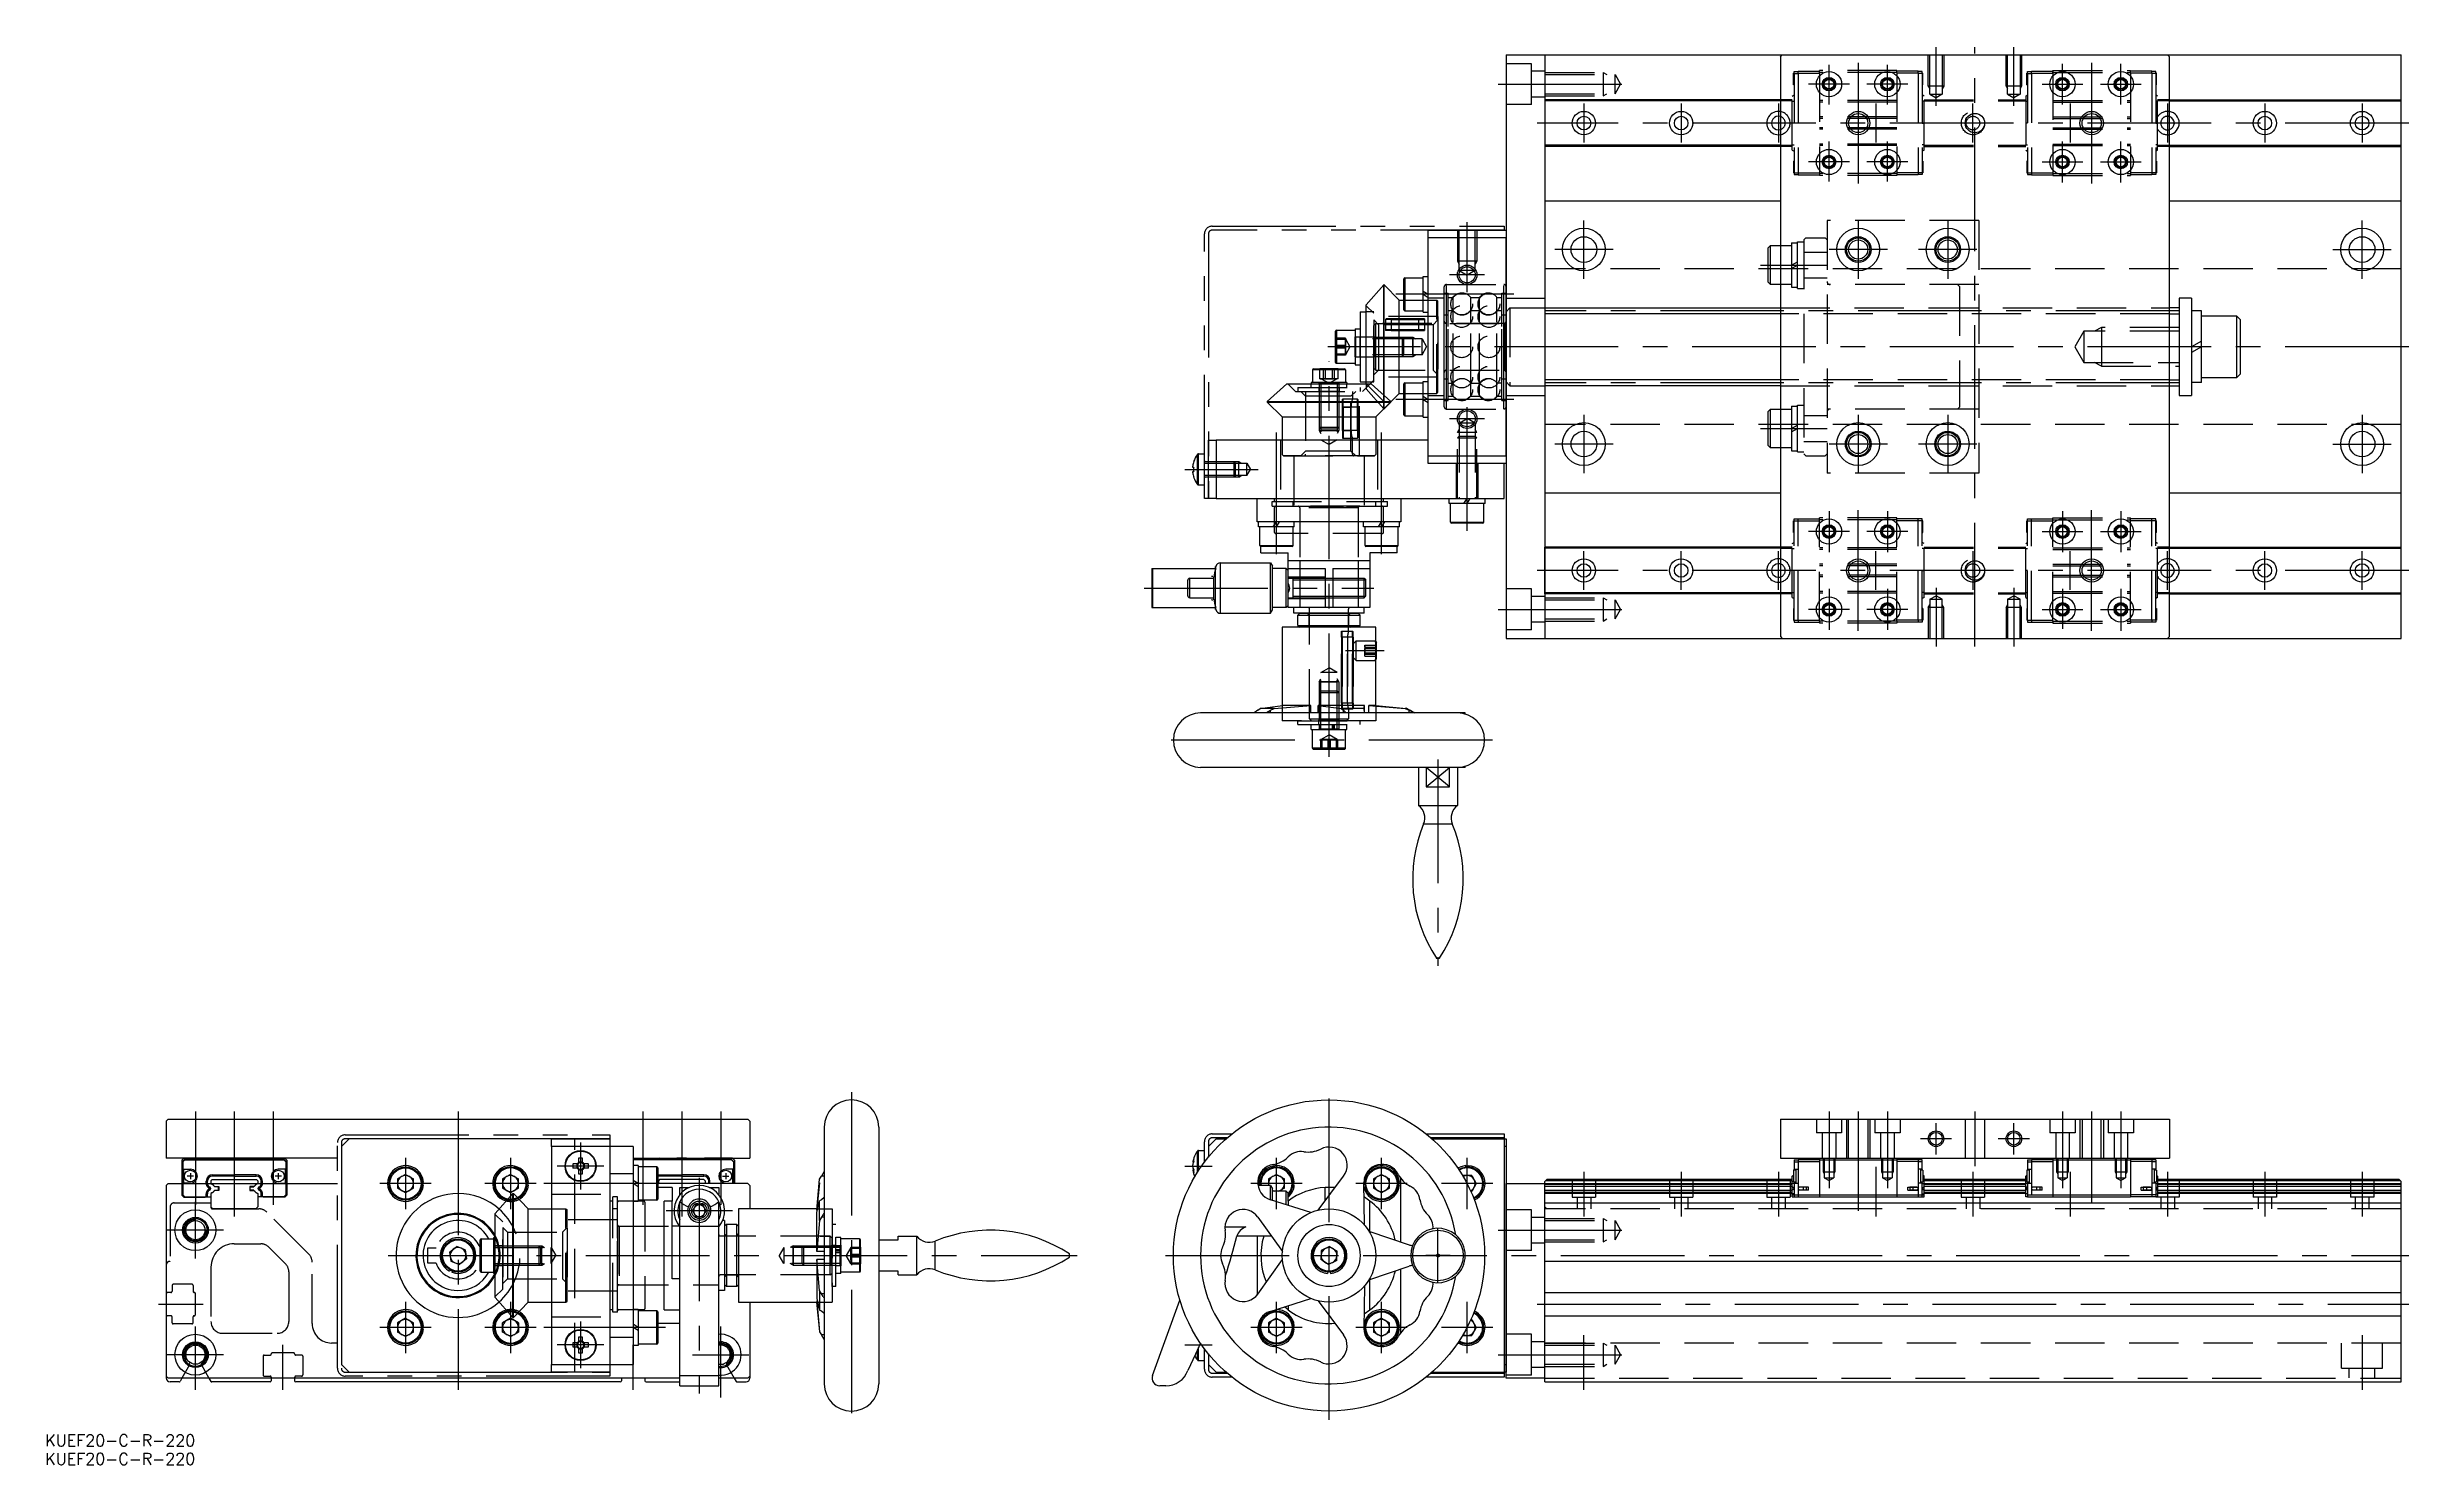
# Model space of a CAD drawing. Extents: x -106 to 501, y -54 to 311.
import ezdxf

# ---------------------------------------------------------------- set-up
doc = ezdxf.new("R2010")
doc.units = 0
for name, pattern in [('CENTER', [50.8, 31.75, -6.35, 6.35, -6.35]), ('DASHED', [19.05, 12.7, -6.35]), ('PHANTOM', [63.5, 31.75, -6.35, 6.35, -6.35, 6.35, -6.35])]:
    doc.linetypes.add(name, pattern=pattern)
doc.layers.get('0').update_dxf_attribs({"linetype": 'CONTINUOUS'})
doc.layers.add('CENTER', color=1, linetype='CENTER')
doc.styles.get("Standard").update_dxf_attribs({"font": 'txt.shx', "height": 3, "bigfont": 'bigfont.shx'})

msp = doc.modelspace()

# ---------------------------------------------------------------- texts
at = {"color": 7, "linetype": 'CONTINUOUS'}
for p in [(-106.1, -49.05), (-106.1, -53.79)]:
    msp.add_text('KUEF20-C-R-220', height=3, dxfattribs=at).set_placement(p)

# ---------------------------------------------------------------- linework, layer by layer
at = {"color": 7, "linetype": 'CONTINUOUS'}
for p, q in [((269.33, 308.56), (269.33, 158.56)), ((269.33, 308.56), (499.33, 308.56)), ((279.33, 308.56), (279.33, 158.56)), ((339.83, 308.06), (340.33, 308.56)), ((339.83, 308.06), (339.83, 159.06)), ((439.83, 308.06), (439.33, 308.56)), ((439.83, 159.06), (439.83, 308.06)), ((499.33, 158.56), (499.33, 308.56)), ((279.33, 297.06), (279.33, 285.06)), ((339.83, 297.06), (279.33, 297.06)), ((339.83, 296.76), (279.33, 296.76)), ((439.83, 297.06), (499.33, 297.06)), ((439.83, 296.76), (499.33, 296.76)), ((339.83, 285.36), (279.33, 285.36)), ((439.83, 285.36), (499.33, 285.36)), ((339.83, 285.06), (279.33, 285.06)), ((439.83, 285.06), (499.33, 285.06)), ((279.33, 271.06), (339.83, 271.06)), ((439.83, 271.06), (499.33, 271.06)), ((249.33, 263.56), (269.33, 263.56)), ((249.33, 261.56), (249.33, 263.56)), ((269.33, 261.56), (249.33, 261.56)), ((249.33, 205.56), (249.33, 261.56)), ((269.33, 205.56), (269.33, 261.56)), ((336.73, 258.96), (337.33, 259.56)), ((336.73, 250.16), (336.73, 258.96)), ((337.33, 249.56), (337.33, 259.56)), ((337.33, 259.56), (339.83, 259.56)), ((237.9, 249.48), (233.39, 244.38)), ((237.9, 217.63), (237.9, 249.48)), ((238.04, 249.48), (237.9, 249.48)), ((238.04, 217.63), (238.04, 249.48)), ((241.83, 245.56), (238.04, 249.48)), ((243.03, 243.06), (243.03, 251.06)), ((243.28, 251.31), (243.28, 242.81)), ((243.28, 251.31), (248.03, 251.31)), ((248.03, 242.47), (248.03, 251.66)), ((248.03, 251.66), (249.33, 251.66)), ((337.33, 249.56), (336.73, 250.16)), ((339.83, 249.56), (337.33, 249.56)), ((233.39, 224), (233.39, 244.38)), ((241.83, 221.56), (241.83, 245.56)), ((241.83, 245.56), (243.03, 245.56)), ((243.28, 242.81), (248.03, 242.81)), ((248.03, 247.87), (249.33, 247.06)), ((248.03, 247.06), (249.33, 246.25)), ((279.33, 243.56), (339.83, 243.56)), ((442.33, 243.56), (439.83, 243.56)), ((442.33, 246.06), (442.33, 221.06)), ((445.53, 246.06), (442.33, 246.06)), ((442.33, 243.56), (442.33, 223.56)), ((445.53, 246.06), (445.53, 221.06)), ((225.53, 232.06), (225.53, 237.56)), ((225.78, 237.81), (225.78, 231.97)), ((225.78, 237.81), (230.53, 237.81)), ((230.53, 238.16), (230.53, 228.96)), ((230.53, 238.16), (231.83, 238.16)), ((231.83, 242.56), (231.83, 224.56)), ((231.83, 242.56), (233.39, 242.56)), ((248.03, 242.47), (249.33, 242.47)), ((445.53, 242.76), (445.53, 224.36)), ((448.03, 242.76), (445.53, 242.76)), ((448.03, 224.36), (448.03, 242.76)), ((448.03, 241.56), (457.03, 241.56)), ((457.03, 241.56), (457.03, 225.56)), ((457.03, 241.56), (458.03, 240.56)), ((458.03, 240.56), (458.03, 226.56)), ((225.53, 229.56), (225.53, 232.06)), ((225.78, 231.97), (225.78, 229.31)), ((448.03, 235), (445.53, 233.56)), ((448.03, 233.56), (445.53, 232.11)), ((228.08, 227.61), (219.58, 227.61)), ((219.58, 227.61), (219.58, 224.36)), ((219.83, 227.86), (227.83, 227.86)), ((225.78, 229.31), (230.53, 229.31)), ((228.08, 227.61), (228.08, 224.36)), ((230.53, 228.96), (231.83, 228.96)), ((248.03, 215.47), (248.03, 224.66)), ((248.03, 224.66), (249.33, 224.66)), ((457.03, 225.56), (448.03, 225.56)), ((458.03, 226.56), (457.03, 225.56)), ((213, 224), (207.9, 219.49)), ((207.9, 219.49), (223.83, 219.49)), ((207.9, 219.49), (207.9, 219.35)), ((207.9, 219.35), (211.83, 215.56)), ((207.9, 219.35), (223.83, 219.35)), ((213, 224), (223.83, 224)), ((228.43, 224.36), (219.23, 224.36)), ((219.23, 224.36), (219.23, 224)), ((223.83, 224), (233.39, 224)), ((223.83, 219.49), (239.75, 219.49)), ((223.83, 219.35), (239.75, 219.35)), ((228.43, 224.36), (228.43, 224)), ((231.83, 224.56), (233.39, 224.56)), ((233.39, 224), (237.9, 219.49)), ((235.83, 215.56), (241.83, 221.56)), ((238.04, 217.63), (239.75, 219.35)), ((239.75, 219.35), (239.75, 219.49)), ((241.83, 221.56), (243.03, 221.56)), ((243.03, 216.06), (243.03, 224.06)), ((243.28, 224.31), (243.28, 215.81)), ((243.28, 224.31), (248.03, 224.31)), ((248.03, 220.84), (249.33, 220.03)), ((248.03, 220.03), (249.33, 219.22)), ((339.83, 223.56), (279.33, 223.56)), ((439.83, 223.56), (442.33, 223.56)), ((442.33, 221.06), (445.53, 221.06)), ((448.03, 224.36), (445.53, 224.36)), ((211.83, 215.56), (223.83, 215.56)), ((211.83, 215.56), (211.83, 209.56)), ((223.83, 215.56), (235.83, 215.56)), ((235.83, 215.56), (235.83, 209.56)), ((237.9, 217.63), (238.04, 217.63)), ((243.28, 215.81), (248.03, 215.81)), ((248.03, 215.47), (249.33, 215.47)), ((336.73, 216.96), (337.33, 217.56)), ((336.73, 208.16), (336.73, 216.96)), ((337.33, 207.56), (337.33, 217.56)), ((337.33, 217.56), (339.83, 217.56)), ((192.83, 194.56), (192.83, 209.56)), ((192.83, 209.56), (194.83, 209.56)), ((249.33, 209.56), (194.83, 209.56)), ((194.83, 209.56), (194.83, 194.56)), ((249.33, 203.56), (249.33, 209.56)), ((337.33, 207.56), (336.73, 208.16)), ((339.83, 207.56), (337.33, 207.56)), ((188.8, 202.57), (188.8, 202.92)), ((189.06, 202.57), (188.8, 202.57)), ((188.8, 201.19), (188.8, 201.54)), ((188.8, 201.54), (189.06, 201.54)), ((189.04, 204.05), (189.06, 204.04)), ((189.99, 202.06), (189.99, 205.91)), ((189.99, 198.2), (189.99, 202.06)), ((190.28, 206.06), (191.83, 206.06)), ((190.28, 202.06), (190.28, 206.06)), ((190.28, 198.06), (190.28, 202.06)), ((191.83, 202.06), (191.83, 206.06)), ((191.83, 198.06), (191.83, 202.06)), ((192.03, 204.06), (192.83, 204.06)), ((249.33, 205.56), (269.33, 205.56)), ((268.83, 203.56), (249.33, 203.56)), ((268.83, 194.56), (268.83, 203.56)), ((269.33, 203.56), (268.83, 203.56)), ((189.06, 200.07), (189.04, 200.06)), ((190.28, 198.06), (191.83, 198.06)), ((192.83, 200.06), (192.03, 200.06)), ((194.83, 194.56), (192.83, 194.56)), ((194.83, 194.56), (268.83, 194.56)), ((205.33, 188.56), (205.33, 194.56)), ((242.33, 194.56), (242.33, 188.56)), ((254.73, 193.26), (254.73, 194.56)), ((258.51, 193.26), (259.33, 194.56)), ((259.33, 193.26), (260.14, 194.56)), ((263.93, 193.26), (263.93, 194.56)), ((279.33, 196.06), (339.83, 196.06)), ((439.83, 196.06), (499.33, 196.06)), ((242.33, 188.56), (205.33, 188.56)), ((205.73, 187.26), (205.73, 188.56)), ((209.51, 187.26), (210.33, 188.56)), ((210.33, 187.26), (211.14, 188.56)), ((214.91, 187.26), (214.91, 188.56)), ((232.73, 187.26), (232.73, 188.56)), ((236.51, 187.26), (237.33, 188.56)), ((237.33, 187.26), (238.14, 188.56)), ((241.91, 187.26), (241.91, 188.56)), ((263.93, 193.26), (254.73, 193.26)), ((255.08, 188.51), (255.08, 193.26)), ((255.08, 188.51), (259.33, 188.51)), ((259.33, 188.26), (255.33, 188.26)), ((259.33, 188.51), (263.58, 188.51)), ((263.33, 188.26), (259.33, 188.26)), ((263.58, 188.51), (263.58, 193.26)), ((214.91, 187.26), (205.73, 187.26)), ((206.08, 182.51), (206.08, 187.26)), ((206.08, 182.51), (214.58, 182.51)), ((214.33, 182.26), (206.33, 182.26)), ((206.33, 180.56), (206.33, 182.26)), ((214.58, 182.51), (214.58, 187.26)), ((241.91, 187.26), (232.73, 187.26)), ((233.08, 182.51), (233.08, 187.26)), ((233.08, 182.51), (241.58, 182.51)), ((241.33, 182.26), (233.33, 182.26)), ((241.33, 180.56), (241.33, 182.26)), ((241.58, 182.51), (241.58, 187.26)), ((178.33, 176.56), (178.33, 166.56)), ((178.33, 176.56), (178.45, 176.56)), ((178.45, 176.56), (178.45, 166.56)), ((178.45, 176.56), (194.7, 176.56)), ((194.7, 166.03), (194.7, 177.08)), ((195.96, 178.06), (208.83, 178.06)), ((195.96, 165.06), (195.96, 178.06)), ((206.33, 180.56), (213.33, 180.56)), ((208.83, 165.06), (208.83, 178.06)), ((208.83, 178.06), (209.33, 177.19)), ((209.33, 165.92), (209.33, 177.19)), ((212.83, 176.56), (209.33, 176.56)), ((212.83, 166.56), (212.83, 176.56)), ((212.83, 176.56), (213.33, 176.06)), ((213.33, 178.56), (213.33, 180.56)), ((213.33, 176.56), (213.33, 178.56)), ((234.33, 178.56), (213.33, 178.56)), ((213.33, 176.56), (222.83, 176.56)), ((213.33, 175.3), (213.33, 176.56)), ((216.33, 178.56), (216.33, 176.56)), ((222.83, 176.56), (222.83, 166.56)), ((224.83, 176.56), (234.33, 176.56)), ((224.83, 176.56), (224.83, 166.56)), ((231.33, 178.56), (231.33, 176.56)), ((241.33, 180.56), (234.33, 180.56)), ((234.33, 180.56), (234.33, 178.56)), ((234.33, 178.56), (234.33, 176.56)), ((234.33, 176.56), (234.33, 166.56)), ((279.33, 170.06), (279.33, 182.06)), ((339.83, 182.06), (279.33, 182.06)), ((339.83, 181.76), (279.33, 181.76)), ((439.83, 182.06), (499.33, 182.06)), ((439.83, 181.76), (499.33, 181.76)), ((187.53, 169.56), (187.53, 173.56)), ((188.03, 174.06), (194.2, 174.06)), ((188.03, 169.06), (188.03, 174.06)), ((194.2, 168.72), (194.2, 174.39)), ((213.33, 167.81), (213.33, 175.3)), ((222.83, 174.06), (224.83, 174.06)), ((339.83, 170.36), (279.33, 170.36)), ((339.83, 170.06), (279.33, 170.06)), ((439.83, 170.36), (499.33, 170.36)), ((439.83, 170.06), (499.33, 170.06)), ((178.33, 166.56), (178.45, 166.56)), ((178.45, 166.56), (194.7, 166.56)), ((188.03, 169.06), (194.2, 169.06)), ((195.96, 165.06), (208.83, 165.06)), ((208.83, 165.06), (209.33, 165.92)), ((212.83, 166.56), (209.33, 166.56)), ((212.83, 166.56), (213.33, 167.06)), ((213.33, 166.56), (213.33, 167.81)), ((222.83, 166.56), (213.33, 166.56)), ((214.83, 165.06), (214.83, 166.56)), ((232.83, 165.06), (214.83, 165.06)), ((215.83, 164.56), (216.33, 165.06)), ((215.83, 164.56), (231.83, 164.56)), ((215.83, 161.96), (215.83, 164.56)), ((216.33, 165.06), (231.33, 165.06)), ((222.83, 169.06), (224.83, 169.06)), ((224.83, 166.56), (222.83, 166.56)), ((234.33, 166.56), (224.83, 166.56)), ((231.83, 164.56), (231.33, 165.06)), ((231.83, 161.96), (231.83, 164.56)), ((232.83, 165.06), (232.83, 166.56)), ((211.83, 161.46), (211.83, 141.32)), ((235.83, 161.46), (211.83, 161.46)), ((215.83, 161.95), (231.83, 161.96)), ((215.83, 161.96), (216.33, 161.46)), ((215.83, 161.95), (216.32, 161.46)), ((231.83, 161.96), (231.33, 161.46)), ((235.81, 157.88), (235.83, 157.95)), ((235.81, 157.88), (236.03, 157.51)), ((235.83, 157.95), (235.83, 161.46)), ((269.33, 158.56), (499.33, 158.56)), ((339.83, 159.06), (340.33, 158.56)), ((439.83, 159.06), (439.33, 158.56)), ((235.81, 153.03), (236.03, 153.4)), ((235.83, 152.96), (235.81, 153.03)), ((235.83, 141.32), (235.83, 152.96)), ((236.03, 153.4), (236.03, 157.51)), ((205.56, 140.15), (204.61, 139.46)), ((205.56, 140.15), (206.16, 140.63)), ((206.16, 140.63), (211.87, 141.32)), ((209.77, 140.63), (206.16, 140.63)), ((207.75, 139.57), (208.79, 140.15)), ((208.79, 140.15), (209.77, 140.63)), ((208.79, 139.46), (208.79, 140.15)), ((209.77, 140.63), (219.18, 141.32)), ((219.18, 141.32), (211.87, 141.32)), ((219.18, 139.46), (219.18, 141.32)), ((221.08, 139.46), (221.08, 141.32)), ((221.08, 141.32), (226.96, 140.63)), ((232.91, 141.32), (221.08, 141.32)), ((226.96, 140.63), (227.57, 140.15)), ((227.57, 139.46), (227.57, 140.15)), ((232.81, 140.63), (232.8, 140.15)), ((232.81, 140.63), (232.91, 141.32)), ((232.91, 139.46), (232.91, 141.32)), ((234.09, 139.46), (234.09, 141.32)), ((234.09, 141.32), (243.43, 140.63)), ((235.83, 141.32), (234.09, 141.32)), ((235.83, 141.32), (243.67, 140.63)), ((243.43, 140.63), (244.4, 140.15)), ((243.67, 140.63), (243.43, 140.63)), ((244.4, 139.46), (244.4, 140.15)), ((244.4, 140.15), (245.72, 139.46)), ((256.4, 139.46), (190.83, 139.46)), ((258.83, 139.46), (256.4, 139.46)), ((258.83, 139.16), (258.83, 139.46)), ((256.4, 125.46), (190.83, 125.46)), ((246.83, 125.46), (246.83, 115.67)), ((248.83, 125.46), (248.83, 120.46)), ((254.83, 120.46), (254.83, 125.46)), ((258.83, 125.46), (256.4, 125.46)), ((256.83, 125.46), (256.83, 115.67)), ((258.83, 125.46), (258.83, 125.75)), ((246.83, 115.67), (256.83, 115.67)), ((248.83, 120.46), (254.83, 120.46)), ((248.13, 110.93), (255.52, 110.93)), ((251.41, 76.46), (252.24, 76.46)), ((-74.5, 35), (-75, 34.5)), ((-74.5, 35), (-75, 34.5)), ((-75, 34.5), (-75, 25)), ((-75, 34.5), (-75, 33)), ((-75, 33), (-75, 25)), ((-74.5, 35), (74.5, 35)), ((74.5, 35), (75, 34.5)), ((75, 34.5), (75, 33)), ((75, 33), (75, 25)), ((94.1, 33), (94.1, -33)), ((108.1, 33), (108.1, -33)), ((339.83, 35), (439.83, 35)), ((339.83, 35), (339.83, 25)), ((439.83, 35), (439.83, 25)), ((-31, 25), (-75, 25)), ((-70.5, 25), (-71, 24.5)), ((-71, 24.5), (-71, 18.5)), ((-70.3, 24.7), (-70.8, 24.2)), ((-70.25, 24.6), (-70.75, 24.1)), ((-70.5, 25), (-63.3, 25)), ((-70.3, 24.7), (-44.7, 24.7)), ((-70.25, 24.6), (-44.75, 24.6)), ((-62.9, 24.75), (-63.3, 25)), ((-62.9, 24.75), (-52.1, 24.75)), ((-58.7, 25), (-59.1, 24.75)), ((-58.7, 25), (-56.3, 25)), ((-56.3, 25), (-55.9, 24.75)), ((-52.1, 24.75), (-51.7, 25)), ((-51.7, 25), (-44.5, 25)), ((-44.75, 24.6), (-44.25, 24.1)), ((-44.7, 24.7), (-44.2, 24.2)), ((-44.5, 25), (-44, 24.5)), ((-44, 24.5), (-44, 18.5)), ((-28, 30), (-30, 28)), ((-30, 28), (-30, -28)), ((24, 30), (-28, 30)), ((24, 30), (39, 30)), ((24, 28), (24, 30)), ((24, 28), (24, -28)), ((39, 28), (24, 28)), ((30.98, 24.98), (30.98, 23.87)), ((32.01, 23.87), (32.01, 24.98)), ((39, 30), (39, 28)), ((39, 28), (39, -28)), ((45, 28), (39, 28)), ((45, 28), (45, 21.02)), ((45, 25), (75, 25)), ((70.3, 24.7), (45, 24.7)), ((70.25, 24.6), (45, 24.6)), ((52.1, 24.75), (51.7, 25)), ((62.9, 24.75), (52.1, 24.75)), ((56.3, 25), (55.9, 24.75)), ((58.7, 25), (56.3, 25)), ((58.7, 25), (59.1, 24.75)), ((62.9, 24.75), (63.3, 25)), ((70.5, 25), (63.3, 25)), ((70.25, 24.6), (70.75, 24.1)), ((70.3, 24.7), (70.8, 24.2)), ((70.5, 25), (71, 24.5)), ((71, 24.5), (71, 18.5)), ((189.99, 25.94), (189.99, 26.85)), ((189.99, 21.34), (189.99, 25.94)), ((190.28, 26.06), (190.28, 27)), ((190.28, 27), (191.83, 27)), ((190.28, 21.79), (190.28, 26.06)), ((194.83, 30), (192.83, 28)), ((192.83, 28), (192.83, 25.28)), ((194.83, 30), (197.37, 30)), ((250.28, 30), (268.83, 30)), ((268.83, 30), (268.83, -30)), ((268.83, 30), (269.33, 30)), ((269.33, 28), (268.83, 28)), ((269.33, 30), (269.33, 28)), ((269.33, 28), (269.33, -28)), ((339.83, 25), (439.83, 25)), ((343.38, 24.6), (343.38, 24.1)), ((343.38, 24.6), (344.38, 24.6)), ((344.38, 24.7), (344.38, 15.1)), ((344.38, 24.7), (349.88, 24.7)), ((349.88, 25), (349.88, 24.5)), ((369.78, 24.5), (349.88, 24.5)), ((349.88, 24.5), (349.88, 15.5)), ((369.78, 25), (369.78, 15)), ((375.28, 24.7), (369.78, 24.7)), ((375.28, 24.7), (375.28, 15.1)), ((376.28, 24.6), (375.28, 24.6)), ((376.28, 21.9), (376.28, 24.6)), ((403.38, 24.6), (403.38, 21.9)), ((403.38, 24.6), (404.38, 24.6)), ((404.38, 24.7), (404.38, 15.6)), ((404.38, 24.7), (409.88, 24.7)), ((409.88, 25), (409.88, 24.5)), ((409.88, 24.5), (409.88, 15.5)), ((429.78, 24.5), (409.88, 24.5)), ((429.78, 25), (429.78, 15)), ((435.28, 24.7), (429.78, 24.7)), ((435.28, 24.7), (435.28, 15.1)), ((436.28, 24.6), (435.28, 24.6)), ((436.28, 24.6), (436.28, 21.9)), ((-75, 18), (-74.5, 18.5)), ((-74.5, 18.5), (-75, 18)), ((-74.5, 18.5), (-31, 18.5)), ((-70.8, 24.2), (-70.8, 18.5)), ((-70.75, 24.1), (-70.75, 22.2)), ((-70.75, 22.2), (-68.8, 22.2)), ((-68.8, 18.6), (-70.75, 18.6)), ((-70.75, 18.6), (-70.75, 18.5)), ((-70.55, 22.2), (-70.55, 18.6)), ((-68, 20.4), (-69.6, 20.4)), ((-68.8, 21.2), (-68.8, 19.6)), ((-64.43, 19.13), (-64.73, 19.13)), ((-64.73, 18.51), (-64.73, 19.13)), ((-64.73, 18.51), (-64.43, 18.51)), ((-64.43, 18.51), (-64.43, 19.13)), ((-63.2, 19.5), (-63.5, 19.2)), ((-63.5, 19.2), (-63.5, 18.5)), ((-63.2, 19.5), (-51.8, 19.5)), ((-63.13, 20.73), (-57.5, 20.73)), ((-63.13, 20.43), (-63.13, 20.73)), ((-57.5, 20.43), (-63.13, 20.43)), ((-51.87, 20.73), (-57.5, 20.73)), ((-57.5, 20.73), (-57.5, 20.43)), ((-57.5, 20.43), (-51.87, 20.43)), ((-51.87, 20.43), (-51.87, 20.73)), ((-51.8, 19.5), (-51.5, 19.2)), ((-51.5, 19.2), (-51.5, 18.5)), ((-50.57, 19.13), (-50.27, 19.13)), ((-50.57, 18.51), (-50.57, 19.13)), ((-50.27, 18.51), (-50.57, 18.51)), ((-50.27, 18.51), (-50.27, 19.13)), ((-45.4, 20.4), (-47, 20.4)), ((-44.25, 22.2), (-46.2, 22.2)), ((-46.2, 21.2), (-46.2, 19.6)), ((-46.2, 18.6), (-44.25, 18.6)), ((-44.45, 22.2), (-44.45, 18.6)), ((-44.25, 24.1), (-44.25, 22.2)), ((-44.25, 18.6), (-44.25, 18.5)), ((-44.2, 24.2), (-44.2, 18.5)), ((-13.5, 20.86), (-15.54, 19.68)), ((-15.54, 19.68), (-15.54, 17.32)), ((-13.5, 20.86), (-11.46, 19.68)), ((-11.46, 17.32), (-11.46, 19.68)), ((-9.26, 18.83), (-8.91, 18.86)), ((13.5, 20.86), (11.46, 19.68)), ((11.46, 19.68), (11.46, 17.32)), ((13.5, 20.86), (15.54, 19.68)), ((15.54, 17.32), (15.54, 19.68)), ((17.74, 18.83), (18.09, 18.86)), ((30.63, 23.52), (29.52, 23.52)), ((29.52, 22.49), (30.63, 22.49)), ((30.52, 23.52), (30.52, 22.49)), ((32.01, 23.98), (30.98, 23.98)), ((30.98, 22.13), (30.98, 21.02)), ((30.98, 22.02), (32.01, 22.02)), ((32.01, 21.02), (32.01, 22.13)), ((33.48, 23.52), (32.37, 23.52)), ((32.37, 22.49), (33.48, 22.49)), ((32.48, 22.49), (32.48, 23.52)), ((45, 21.02), (39, 21.02)), ((46.3, 23.1), (45, 23.1)), ((45, 21.02), (45, -21.02)), ((46.3, 18.5), (45, 19.31)), ((46.3, 17.69), (45, 18.5)), ((46.3, 23.1), (46.3, 13.9)), ((51.05, 22.75), (46.3, 22.75)), ((51.05, 14.25), (51.05, 22.75)), ((51.3, 22.5), (51.3, 14.5)), ((51.3, 20.73), (57.5, 20.73)), ((57.5, 20.43), (51.3, 20.43)), ((74.5, 18.5), (51.3, 18.5)), ((51.8, 19.5), (51.5, 19.2)), ((51.5, 19.2), (51.5, 18.5)), ((63.2, 19.5), (51.8, 19.5)), ((51.87, 20.43), (51.87, 20.73)), ((63.13, 20.73), (57.5, 20.73)), ((57.5, 20.73), (57.5, 20.43)), ((57.5, 20.43), (63.13, 20.43)), ((63.13, 20.43), (63.13, 20.73)), ((63.2, 19.5), (63.5, 19.2)), ((63.5, 19.2), (63.5, 18.5)), ((64.43, 19.13), (64.73, 19.13)), ((64.43, 18.51), (64.43, 19.13)), ((64.73, 18.51), (64.43, 18.51)), ((64.73, 18.51), (64.73, 19.13)), ((68, 20.4), (69.6, 20.4)), ((70.75, 22.2), (68.8, 22.2)), ((68.8, 21.2), (68.8, 19.6)), ((68.8, 18.6), (70.75, 18.6)), ((70.55, 22.2), (70.55, 18.6)), ((70.75, 24.1), (70.75, 22.2)), ((70.75, 18.6), (70.75, 18.5)), ((70.8, 24.2), (70.8, 18.5)), ((75, 18), (74.5, 18.5)), ((92.24, 11.68), (92.92, 19.59)), ((92.85, 18.7), (92.24, 12)), ((92.92, 19.59), (93.41, 20.42)), ((94.1, 21.6), (93.41, 20.42)), ((94.1, 20.42), (93.41, 20.42)), ((188.8, 24), (188.8, 24.01)), ((188.8, 24), (188.8, 23.95)), ((188.8, 22.83), (188.8, 23.33)), ((188.8, 22.83), (188.8, 22.67)), ((188.8, 21.99), (188.8, 22.05)), ((210.33, 20.86), (208.28, 19.68)), ((208.28, 19.68), (208.28, 18)), ((210.33, 20.86), (212.37, 19.68)), ((212.37, 17.32), (212.37, 19.68)), ((214.56, 18.83), (214.91, 18.86)), ((221.08, 11.68), (227.57, 20.42)), ((232.91, 7.84), (232.8, 18.72)), ((237.33, 20.86), (235.28, 19.68)), ((235.28, 19.68), (235.28, 17.32)), ((237.33, 20.86), (239.37, 19.68)), ((239.37, 17.32), (239.37, 19.68)), ((241.56, 18.83), (241.91, 18.86)), ((242.33, 3.45), (242.33, 19.76)), ((260.5, 20.54), (258.15, 20.54)), ((258.99, 22.74), (258.96, 23.09)), ((259.66, 22.74), (259.69, 23.09)), ((260.5, 20.54), (261.68, 18.5)), ((261.68, 18.5), (260.5, 16.46)), ((269.33, -31.5), (269.33, 18.5)), ((269.33, 18.5), (279.33, 18.5)), ((279.83, 19.5), (279.33, 19)), ((279.33, -32.5), (279.33, 19)), ((342.88, 18.46), (279.33, 18.46)), ((342.88, 18.25), (279.33, 18.25)), ((342.88, 19.2), (279.53, 19.2)), ((342.88, 19.5), (279.83, 19.5)), ((342.88, 20.43), (343.18, 20.61)), ((342.88, 15.1), (342.88, 20.43)), ((342.88, 19.13), (343.18, 19.13)), ((343.38, 18.51), (342.88, 18.51)), ((343.78, 21.9), (343.18, 21.9)), ((343.18, 21.9), (343.18, 18.9)), ((343.18, 18.9), (343.78, 18.9)), ((343.38, 24.1), (343.38, 22.2)), ((343.38, 24.1), (344.38, 24.1)), ((343.38, 21.9), (343.38, 22.2)), ((343.38, 22.2), (344.38, 22.2)), ((343.38, 18.9), (343.38, 15.1)), ((343.38, 18.6), (344.38, 18.6)), ((343.78, 22.2), (343.78, 18.6)), ((344.38, 24.2), (349.88, 24.2)), ((375.28, 24.2), (369.78, 24.2)), ((376.28, 24.1), (375.28, 24.1)), ((376.28, 22.2), (375.28, 22.2)), ((376.28, 18.6), (375.28, 18.6)), ((375.88, 22.2), (375.88, 18.6)), ((376.48, 21.9), (375.88, 21.9)), ((375.88, 18.9), (376.48, 18.9)), ((376.28, 15.1), (376.28, 18.9)), ((376.28, 18.51), (376.78, 18.51)), ((376.48, 21.9), (376.48, 18.9)), ((376.78, 20.43), (376.48, 20.61)), ((376.78, 19.13), (376.48, 19.13)), ((376.78, 15.1), (376.78, 20.43)), ((402.88, 19.5), (376.78, 19.5)), ((402.88, 19.2), (376.78, 19.2)), ((402.88, 18.46), (376.78, 18.46)), ((402.88, 18.25), (376.78, 18.25)), ((402.88, 20.43), (403.18, 20.61)), ((402.88, 15.1), (402.88, 20.43)), ((402.88, 19.13), (403.18, 19.13)), ((403.38, 18.51), (402.88, 18.51)), ((403.78, 21.9), (403.18, 21.9)), ((403.18, 21.9), (403.18, 18.9)), ((403.18, 18.9), (403.78, 18.9)), ((403.38, 24.1), (404.38, 24.1)), ((403.38, 22.2), (404.38, 22.2)), ((403.38, 18.6), (403.38, 18.9)), ((403.38, 18.6), (404.38, 18.6)), ((403.38, 18.6), (403.38, 15.6)), ((403.78, 22.2), (403.78, 18.6)), ((404.38, 24.2), (409.88, 24.2)), ((435.28, 24.2), (429.78, 24.2)), ((436.28, 24.1), (435.28, 24.1)), ((436.28, 22.2), (435.28, 22.2)), ((436.28, 18.6), (435.28, 18.6)), ((435.88, 22.2), (435.88, 18.6)), ((436.48, 21.9), (435.88, 21.9)), ((435.88, 18.9), (436.48, 18.9)), ((436.28, 18.9), (436.28, 15.1)), ((436.28, 18.51), (436.78, 18.51)), ((436.48, 21.9), (436.48, 18.9)), ((436.78, 20.43), (436.48, 20.61)), ((436.78, 19.13), (436.48, 19.13)), ((436.78, 20.43), (436.78, 15.1)), ((498.83, 19.5), (436.78, 19.5)), ((499.13, 19.2), (436.78, 19.2)), ((499.33, 18.46), (436.78, 18.46)), ((499.33, 18.25), (436.78, 18.25)), ((498.83, 19.5), (499.33, 19)), ((499.33, -32.5), (499.33, 19)), ((-75, 18), (-75, -31)), ((-13.5, 16.14), (-15.54, 17.32)), ((-11.46, 17.32), (-13.5, 16.14)), ((-9.26, 18.17), (-8.91, 18.14)), ((9.56, 10.82), (14.07, 15.93)), ((13.5, 16.14), (11.46, 17.32)), ((15.54, 17.32), (13.5, 16.14)), ((14.07, -15.92), (14.07, 15.93)), ((14.07, 15.93), (14.21, 15.93)), ((14.21, -15.92), (14.21, 15.93)), ((14.21, 15.93), (18, 12)), ((17.74, 18.17), (18.09, 18.14)), ((46.3, 13.9), (45, 13.9)), ((51.05, 14.25), (46.3, 14.25)), ((55, 17.5), (51.3, 17.5)), ((53, -14), (53, 14)), ((55, 14), (53, 14)), ((55, 17.5), (55, 14)), ((55, -6), (55, 14)), ((57, 17.47), (59.43, 17.47)), ((57, 15.65), (57, 17.47)), ((57, -30.82), (57, 13.86)), ((61.13, 13), (60.27, 11.5)), ((62.87, 13), (61.13, 13)), ((63.73, 11.5), (62.87, 13)), ((64.57, 17.47), (67, 17.47)), ((67, 17.47), (67, 15.65)), ((67, -30.82), (67, 13.86)), ((75, 18), (75, 12)), ((92.24, 11.06), (92.92, 14.01)), ((93.41, 14.32), (92.92, 14.01)), ((92.92, 9.03), (92.92, 14.01)), ((94.1, 14.94), (93.41, 14.32)), ((208.83, 18), (205.58, 18)), ((219.18, 11.06), (208.79, 14.32)), ((208.83, 14.31), (208.83, 18)), ((208.83, 18), (209.33, 17.13)), ((209.33, 14.15), (209.33, 17.13)), ((209.71, 16.5), (209.33, 16.72)), ((212.83, 16.5), (209.33, 16.5)), ((212.37, 17.32), (210.95, 16.5)), ((212.83, 13.05), (212.83, 16.5)), ((212.83, 16.5), (213.33, 16)), ((213.33, 14), (213.33, 16)), ((213.33, 14), (213.33, 12.9)), ((214.56, 18.17), (214.91, 18.14)), ((225.38, 17.47), (222.83, 17.47)), ((222.83, 14.03), (222.83, 17.47)), ((234.33, 6.14), (234.33, 14)), ((237.33, 16.14), (235.28, 17.32)), ((239.37, 17.32), (237.33, 16.14)), ((241.56, 18.17), (241.91, 18.14)), ((260.28, 16.46), (260.5, 16.46)), ((342.88, 17.7), (279.33, 17.7)), ((342.88, 16.7), (279.33, 16.7)), ((342.88, 16.15), (279.33, 16.15)), ((342.88, 15.94), (279.33, 15.94)), ((279.33, 13.5), (499.33, 13.5)), ((343.38, 17.38), (342.88, 17.64)), ((343.38, 17.29), (342.88, 17.55)), ((343.38, 17.11), (342.88, 16.85)), ((343.38, 17.02), (342.88, 16.76)), ((343.38, 15.89), (342.88, 15.89)), ((342.88, 15.6), (376.78, 15.6)), ((342.88, 15.1), (376.78, 15.1)), ((343.38, 17.11), (343.38, 17.11)), ((347.08, 17.6), (344.38, 17.6)), ((347.08, 16.8), (344.38, 16.8)), ((346.58, 17.55), (344.73, 17.55)), ((344.73, 16.85), (346.58, 16.85)), ((345.18, 17.55), (345.18, 17.6)), ((345.18, 16.8), (345.18, 16.85)), ((345.64, 17.55), (345.64, 17.6)), ((345.64, 16.8), (345.64, 16.85)), ((345.78, 16.85), (345.78, 17.55)), ((346.58, 16.85), (346.58, 17.55)), ((347.08, 16.8), (347.08, 17.6)), ((349.88, 15.5), (349.88, 15)), ((372.58, 17.6), (375.28, 17.6)), ((372.58, 16.8), (372.58, 17.6)), ((372.58, 16.8), (375.28, 16.8)), ((374.93, 17.55), (373.08, 17.55)), ((373.08, 17.55), (373.08, 16.85)), ((373.08, 16.85), (374.93, 16.85)), ((373.88, 17.55), (373.88, 16.85)), ((374.01, 17.55), (374.01, 17.6)), ((374.01, 16.8), (374.01, 16.85)), ((374.48, 17.55), (374.48, 17.6)), ((374.48, 16.8), (374.48, 16.85)), ((376.28, 17.38), (376.78, 17.64)), ((376.28, 17.29), (376.78, 17.55)), ((376.28, 17.11), (376.78, 16.85)), ((376.28, 17.11), (376.28, 17.11)), ((376.28, 17.02), (376.78, 16.76)), ((376.28, 15.89), (376.78, 15.89)), ((402.88, 17.7), (376.78, 17.7)), ((402.88, 16.7), (376.78, 16.7)), ((402.88, 16.15), (376.78, 16.15)), ((402.88, 15.94), (376.78, 15.94)), ((402.88, 17.55), (402.88, 17.64)), ((403.38, 17.38), (402.88, 17.64)), ((403.38, 17.29), (402.88, 17.55)), ((403.38, 17.11), (402.88, 16.85)), ((403.38, 17.02), (402.88, 16.76)), ((402.88, 16.76), (402.88, 16.85)), ((403.38, 15.89), (402.88, 15.89)), ((403.38, 15.1), (402.88, 15.1)), ((403.38, 17.11), (403.38, 17.11)), ((403.38, 15.6), (404.38, 15.6)), ((403.38, 15.6), (403.38, 15.1)), ((403.38, 15.1), (404.38, 15.1)), ((407.08, 17.6), (404.38, 17.6)), ((407.08, 16.8), (404.38, 16.8)), ((404.38, 15.6), (409.88, 15.6)), ((404.38, 15.1), (409.88, 15.1)), ((406.58, 17.55), (404.73, 17.55)), ((404.73, 16.85), (406.58, 16.85)), ((405.18, 17.55), (405.18, 17.6)), ((405.18, 16.8), (405.18, 16.85)), ((405.64, 17.55), (405.64, 17.6)), ((405.64, 16.8), (405.64, 16.85)), ((405.78, 16.85), (405.78, 17.55)), ((406.58, 16.85), (406.58, 17.55)), ((407.08, 16.8), (407.08, 17.6)), ((429.78, 15.5), (409.88, 15.5)), ((409.88, 15.5), (409.88, 15)), ((429.78, 15), (409.88, 15)), ((436.28, 15.6), (429.78, 15.6)), ((436.78, 15.1), (429.78, 15.1)), ((432.58, 17.6), (435.28, 17.6)), ((432.58, 16.8), (432.58, 17.6)), ((432.58, 16.8), (435.28, 16.8)), ((434.93, 17.55), (433.08, 17.55)), ((433.08, 17.55), (433.08, 16.85)), ((433.08, 16.85), (434.93, 16.85)), ((433.88, 17.55), (433.88, 16.85)), ((434.01, 17.55), (434.01, 17.6)), ((434.01, 16.8), (434.01, 16.85)), ((434.48, 17.55), (434.48, 17.6)), ((434.48, 16.8), (434.48, 16.85)), ((436.28, 17.38), (436.78, 17.64)), ((436.28, 17.29), (436.78, 17.55)), ((436.28, 17.11), (436.78, 16.85)), ((436.28, 17.11), (436.28, 17.11)), ((436.28, 17.02), (436.78, 16.76)), ((436.28, 15.89), (436.78, 15.89)), ((499.33, 17.7), (436.78, 17.7)), ((436.78, 17.55), (436.78, 17.64)), ((436.78, 16.76), (436.78, 16.85)), ((499.33, 16.7), (436.78, 16.7)), ((499.33, 16.15), (436.78, 16.15)), ((499.33, 15.94), (436.78, 15.94)), ((9.56, -10.82), (9.56, 10.82)), ((18, -12), (18, 12)), ((18, 12), (24, 12)), ((56.88, 7.5), (55, 7.5)), ((60.27, 11.5), (61.13, 10)), ((61.13, 10), (62.87, 10)), ((62.87, 10), (63.73, 11.5)), ((68.5, 9), (68, 9)), ((68.5, 9), (68.5, -9)), ((69, 8), (68.5, 7.5)), ((69, 8), (69, 0)), ((71.6, 8), (69, 8)), ((71.6, -8), (71.6, 8)), ((71.6, 8), (72.1, 7.5)), ((72.1, 12), (72.1, 0)), ((92.24, 12), (72.1, 12)), ((92.24, 11.68), (92.24, 12)), ((92.38, 11.68), (92.24, 11.68)), ((92.24, 1), (92.24, 11.06)), ((92.92, 9.03), (92.24, 1)), ((93.41, 9.87), (92.92, 9.03)), ((93.82, 10.52), (93.41, 9.87)), ((94.1, 9.87), (93.41, 9.87)), ((197.1, 7.35), (202.47, 7.35)), ((205.57, 9.87), (211.87, 1)), ((234.09, 6.22), (244.4, 2.75)), ((-2.19, 0.88), (-0.33, 2.33)), ((-2.19, 0.88), (-1.86, -1.45)), ((1.86, 1.45), (-0.33, 2.33)), ((1.86, 1.45), (2.19, -0.88)), ((5.7, -4), (5.7, 4)), ((5.95, 4.25), (5.95, -4.25)), ((5.95, 4.25), (9.2, 4.25)), ((9.2, -4.6), (9.2, 4.6)), ((9.2, 4.6), (9.56, 4.6)), ((69, 0), (69, -8)), ((72.1, 0), (72.1, -12)), ((94.1, 1), (92.24, 1)), ((108.1, 4), (113.1, 4)), ((113.1, 5), (117.89, 5)), ((113.1, 4), (113.1, 5)), ((117.89, -5), (117.89, 5)), ((122.63, -3.69), (122.63, 3.69)), ((157.1, -0.41), (157.1, 0.41)), ((209.03, 5), (200.12, 5)), ((205.33, 5), (205.33, -10.18)), ((221.85, 1.29), (221.72, -1.07)), ((223.95, 2.35), (221.85, 1.29)), ((223.95, 2.35), (225.93, 1.07)), ((225.8, -1.28), (225.93, 1.07)), ((-2.05, -3.72), (-2.22, -4.03)), ((-1.86, -1.45), (0.33, -2.33)), ((-1.44, -4), (-1.56, -4.33)), ((2.19, -0.88), (0.33, -2.33)), ((5.95, -4.25), (9.2, -4.25)), ((9.21, -4.6), (9.55, -4.6)), ((57, -6), (55, -6)), ((92.92, -9.03), (92.24, -1)), ((92.24, -1), (92.24, -11.06)), ((94.1, -1), (92.24, -1)), ((113.1, -4), (108.1, -4)), ((113.1, -5), (113.1, -4)), ((113.1, -5), (117.89, -5)), ((205.55, -9.9), (211.87, -1)), ((223.7, -2.35), (221.72, -1.07)), ((223.49, -4.24), (223.46, -4.59)), ((225.8, -1.28), (223.7, -2.35)), ((224.16, -4.24), (224.19, -4.59)), ((234.09, -6.22), (244.41, -2.74)), ((242.33, -19.84), (242.33, -3.45)), ((279.33, -1.5), (499.33, -1.5)), ((9.56, -10.82), (14.07, -15.92)), ((14.21, -15.92), (18, -12)), ((18, -12), (24, -12)), ((68.5, -9), (67, -9)), ((69, -8), (68.5, -7.5)), ((71.6, -8), (69, -8)), ((71.6, -8), (72.1, -7.5)), ((72.1, -12), (92.24, -12)), ((75, -12), (75, -31)), ((92.24, -11.06), (92.92, -14.01)), ((92.24, -11.68), (92.92, -19.59)), ((92.38, -11.68), (92.24, -11.68)), ((92.24, -11.68), (92.24, -12)), ((92.85, -18.7), (92.24, -12)), ((93.41, -9.87), (92.92, -9.03)), ((92.92, -9.03), (92.92, -14.01)), ((94.1, -9.87), (93.41, -9.87)), ((93.82, -10.52), (93.41, -9.87)), ((178.45, -30.82), (185.5, -11.44)), ((208.7, -14.36), (219.18, -11.06)), ((221.08, -11.68), (227.57, -20.42)), ((232.91, -7.84), (232.8, -18.8)), ((234.33, -14), (234.33, -6.14)), ((279.33, -9.5), (499.33, -9.5)), ((-13.5, -16.14), (-15.54, -17.32)), ((-15.54, -17.32), (-15.54, -19.68)), ((-13.5, -16.14), (-11.46, -17.32)), ((-11.46, -19.68), (-11.46, -17.32)), ((-9.26, -18.17), (-8.91, -18.14)), ((13.5, -16.14), (11.46, -17.32)), ((11.46, -19.68), (11.46, -17.32)), ((15.54, -17.32), (13.5, -16.14)), ((14.07, -15.92), (14.21, -15.92)), ((15.54, -17.32), (15.54, -19.68)), ((17.74, -18.17), (18.09, -18.14)), ((46.3, -13.9), (45, -13.9)), ((46.3, -18.5), (45, -17.69)), ((46.3, -13.9), (46.3, -23.1)), ((51.05, -14.25), (46.3, -14.25)), ((51.05, -22.75), (51.05, -14.25)), ((51.3, -14.5), (51.3, -22.5)), ((57, -17.5), (51.3, -17.5)), ((53, -14), (57, -14)), ((93.41, -14.32), (92.92, -14.01)), ((94.1, -14.94), (93.41, -14.32)), ((210.33, -16.14), (208.28, -17.32)), ((208.28, -17.32), (208.28, -19.68)), ((210.33, -16.14), (212.37, -17.32)), ((213.33, -14), (212.35, -13.21)), ((212.37, -19.68), (212.37, -17.32)), ((213.33, -12.9), (213.33, -14)), ((214.56, -18.17), (214.91, -18.14)), ((232.84, -15), (234.33, -14)), ((237.33, -16.14), (235.28, -17.32)), ((235.28, -17.32), (235.28, -19.68)), ((237.33, -16.14), (239.37, -17.32)), ((239.37, -19.68), (239.37, -17.32)), ((241.56, -18.17), (241.91, -18.14)), ((260.5, -16.46), (260.28, -16.46)), ((260.5, -16.46), (261.68, -18.5)), ((279.33, -15.5), (499.33, -15.5)), ((-13.5, -20.86), (-15.54, -19.68)), ((-11.46, -19.68), (-13.5, -20.86)), ((-9.26, -18.83), (-8.91, -18.86)), ((13.5, -20.86), (11.46, -19.68)), ((13.5, -20.86), (15.54, -19.68)), ((17.74, -18.83), (18.09, -18.86)), ((30.63, -22.48), (29.52, -22.48)), ((29.52, -23.51), (30.63, -23.51)), ((30.52, -22.48), (30.52, -23.51)), ((30.98, -21.02), (30.98, -22.13)), ((32.01, -22.02), (30.98, -22.02)), ((30.98, -23.87), (30.98, -24.98)), ((30.98, -23.98), (32.01, -23.98)), ((32.01, -22.13), (32.01, -21.02)), ((32.01, -24.98), (32.01, -23.87)), ((33.48, -22.48), (32.37, -22.48)), ((32.37, -23.51), (33.48, -23.51)), ((32.48, -23.51), (32.48, -22.48)), ((39, -21.02), (45, -21.02)), ((46.3, -19.31), (45, -18.5)), ((45, -21.02), (45, -28)), ((46.3, -23.1), (45, -23.1)), ((51.05, -22.75), (46.3, -22.75)), ((92.92, -19.59), (93.41, -20.42)), ((94.1, -20.42), (93.41, -20.42)), ((94.1, -21.6), (93.41, -20.42)), ((190.28, -27), (190.28, -23.64)), ((210.33, -20.86), (208.28, -19.68)), ((212.37, -19.68), (210.33, -20.86)), ((214.56, -18.83), (214.91, -18.86)), ((237.33, -20.86), (235.28, -19.68)), ((239.37, -19.68), (237.33, -20.86)), ((241.56, -18.83), (241.91, -18.86)), ((258.15, -20.54), (260.5, -20.54)), ((261.68, -18.5), (260.5, -20.54)), ((-30, -28), (-28, -30)), ((-28, -30), (24, -30)), ((24, -28), (45, -28)), ((24, -30), (24, -28)), ((39, -30), (24, -30)), ((39, -28), (39, -30)), ((189.99, -26.85), (189.99, -24.3)), ((190.28, -27), (191.83, -27)), ((192.83, -25.28), (192.83, -28)), ((192.83, -28), (194.83, -30)), ((194.83, -30), (197.37, -30)), ((250.28, -30), (268.83, -30)), ((268.83, -28), (269.33, -28)), ((269.33, -30), (268.83, -30)), ((269.33, -28), (269.33, -30)), ((-75, -31), (-75, -31.5)), ((-74.5, -31.5), (-75, -31)), ((57, -31.5), (-74.5, -31.5)), ((-71.71, -32.5), (-74, -32.5)), ((-70.96, -31.5), (-71.45, -32.35)), ((-64.04, -31.5), (-63.55, -32.35)), ((-48.3, -32.5), (-63.29, -32.5)), ((-48, -31.5), (-48, -32.2)), ((-42, -31.5), (-42, -32.2)), ((41.7, -32.5), (-41.7, -32.5)), ((42, -31.5), (42, -32.2)), ((48, -31.5), (48, -32.2)), ((48.3, -32.5), (57, -32.5)), ((57, -30.82), (67, -30.82)), ((57, -33.5), (57, -30.82)), ((57, -33.5), (67, -33.5)), ((67, -33.5), (67, -30.82)), ((74.5, -31.5), (67, -31.5)), ((70.96, -31.5), (71.45, -32.35)), ((71.71, -32.5), (74, -32.5)), ((75, -31), (74.5, -31.5)), ((75, -31), (75, -31.5)), ((181.91, -33.5), (180.33, -33.5)), ((279.33, -31.5), (269.33, -31.5)), ((279.33, -32.5), (499.33, -32.5))]:
    msp.add_line(p, q, dxfattribs=at)
at = {"color": 3, "linetype": 'DASHED'}
for p, q in [((275.83, 306.31), (269.33, 306.31)), ((275.83, 295.81), (275.83, 306.31)), ((279.33, 304.36), (275.83, 304.36)), ((279.33, 304.06), (294.33, 304.06)), ((279.33, 303.51), (297.33, 303.51)), ((294.33, 304.06), (294.33, 298.06)), ((294.33, 304.06), (295.26, 303.51)), ((297.33, 298.6), (297.33, 303.51)), ((297.33, 303.51), (298.74, 301.06)), ((343.18, 303.86), (343.38, 303.86)), ((343.18, 300.86), (343.18, 303.86)), ((343.38, 304.31), (344.38, 304.31)), ((343.38, 303.81), (343.38, 304.31)), ((343.38, 303.81), (343.38, 278.31)), ((343.38, 303.81), (344.38, 303.81)), ((344.38, 303.86), (344.38, 304.36)), ((344.38, 304.36), (349.88, 304.36)), ((344.38, 303.86), (344.38, 278.26)), ((344.38, 303.86), (349.88, 303.86)), ((369.78, 304.56), (349.88, 304.56)), ((349.88, 304.06), (349.88, 304.56)), ((349.88, 304.06), (349.88, 278.06)), ((369.78, 304.06), (349.88, 304.06)), ((369.78, 304.06), (369.78, 304.56)), ((375.28, 304.36), (369.78, 304.36)), ((369.78, 304.06), (369.78, 278.06)), ((375.28, 303.86), (369.78, 303.86)), ((375.28, 303.86), (375.28, 304.36)), ((376.28, 304.31), (375.28, 304.31)), ((375.28, 303.86), (375.28, 278.26)), ((376.28, 303.81), (375.28, 303.81)), ((376.28, 303.81), (376.28, 304.31)), ((376.28, 303.86), (376.48, 303.86)), ((376.28, 303.81), (376.28, 278.31)), ((376.48, 300.86), (376.48, 303.86)), ((377.83, 300.56), (377.83, 308.56)), ((378.2, 298.46), (378.2, 308.56)), ((381.45, 308.56), (381.45, 298.46)), ((381.83, 308.56), (381.83, 300.56)), ((397.83, 300.56), (397.83, 308.56)), ((398.2, 298.46), (398.2, 308.56)), ((401.45, 308.56), (401.45, 298.46)), ((401.83, 308.56), (401.83, 300.56)), ((403.18, 300.86), (403.18, 303.86)), ((403.38, 303.86), (403.18, 303.86)), ((403.38, 303.81), (403.38, 304.31)), ((403.38, 304.31), (404.38, 304.31)), ((403.38, 303.81), (403.38, 278.31)), ((403.38, 303.81), (404.38, 303.81)), ((404.38, 304.36), (409.88, 304.36)), ((404.38, 303.86), (404.38, 304.36)), ((404.38, 303.86), (404.38, 278.26)), ((404.38, 303.86), (409.88, 303.86)), ((409.88, 304.56), (409.88, 278.06)), ((409.88, 304.56), (429.78, 304.56)), ((409.88, 304.06), (409.88, 304.56)), ((409.88, 304.06), (429.78, 304.06)), ((429.78, 304.06), (429.78, 304.56)), ((435.28, 304.36), (429.78, 304.36)), ((429.78, 304.06), (429.78, 278.06)), ((435.28, 303.86), (429.78, 303.86)), ((435.28, 303.86), (435.28, 304.36)), ((436.28, 304.31), (435.28, 304.31)), ((435.28, 303.86), (435.28, 278.26)), ((436.28, 303.81), (435.28, 303.81)), ((436.28, 303.81), (436.28, 304.31)), ((436.48, 303.86), (436.28, 303.86)), ((436.28, 303.81), (436.28, 278.31)), ((436.48, 300.86), (436.48, 303.86)), ((279.33, 297.76), (275.83, 297.76)), ((279.33, 298.6), (297.33, 298.6)), ((279.33, 298.06), (294.33, 298.06)), ((294.33, 298.06), (295.26, 298.6)), ((297.33, 298.6), (298.74, 301.06)), ((342.88, 297.99), (343.38, 298.29)), ((342.88, 284.13), (342.88, 297.99)), ((343.38, 300.86), (343.18, 300.86)), ((376.48, 300.86), (376.28, 300.86)), ((376.78, 297.99), (376.28, 298.29)), ((376.78, 284.13), (376.78, 297.99)), ((381.83, 300.56), (377.83, 300.56)), ((377.83, 300.56), (378.2, 299.9)), ((378.2, 298.46), (381.45, 298.46)), ((378.2, 298.46), (379.83, 297.52)), ((381.45, 298.46), (379.83, 297.52)), ((381.83, 300.56), (381.45, 299.9)), ((397.83, 300.56), (398.2, 299.9)), ((401.83, 300.56), (397.83, 300.56)), ((398.2, 298.46), (401.45, 298.46)), ((398.2, 298.46), (399.83, 297.52)), ((401.45, 298.46), (399.83, 297.52)), ((401.83, 300.56), (401.45, 299.9)), ((402.88, 297.99), (403.38, 298.29)), ((402.88, 297.99), (402.88, 284.13)), ((403.18, 300.86), (403.38, 300.86)), ((436.28, 300.86), (436.48, 300.86)), ((436.78, 297.99), (436.28, 298.29)), ((436.78, 284.13), (436.78, 297.99)), ((275.83, 295.81), (269.33, 295.81)), ((342.88, 297.06), (339.83, 297.06)), ((342.88, 296.76), (339.83, 296.76)), ((342.88, 296.69), (343.38, 296.69)), ((369.78, 296.86), (349.88, 296.86)), ((369.78, 296.46), (349.88, 296.46)), ((369.78, 292.66), (349.88, 292.66)), ((369.78, 292.26), (349.88, 292.26)), ((376.78, 296.69), (376.28, 296.69)), ((376.78, 297.06), (402.88, 297.06)), ((376.78, 296.76), (402.88, 296.76)), ((402.88, 296.69), (403.38, 296.69)), ((409.88, 296.86), (429.78, 296.86)), ((409.88, 296.46), (429.78, 296.46)), ((409.88, 292.66), (429.78, 292.66)), ((409.88, 292.26), (429.78, 292.26)), ((436.78, 296.69), (436.28, 296.69)), ((439.83, 297.06), (436.78, 297.06)), ((439.83, 296.76), (436.78, 296.76)), ((339.83, 285.36), (342.88, 285.36)), ((343.38, 291.06), (342.88, 291.06)), ((342.88, 285.43), (343.38, 285.43)), ((369.78, 289.86), (349.88, 289.86)), ((369.78, 289.46), (349.88, 289.46)), ((369.78, 285.66), (349.88, 285.66)), ((369.78, 285.26), (349.88, 285.26)), ((376.28, 291.06), (376.78, 291.06)), ((376.78, 285.43), (376.28, 285.43)), ((376.78, 285.36), (402.88, 285.36)), ((403.38, 291.06), (402.88, 291.06)), ((402.88, 285.43), (403.38, 285.43)), ((409.88, 289.86), (429.78, 289.86)), ((409.88, 289.46), (429.78, 289.46)), ((409.88, 285.66), (429.78, 285.66)), ((409.88, 285.26), (429.78, 285.26)), ((436.28, 291.06), (436.78, 291.06)), ((436.78, 285.43), (436.28, 285.43)), ((436.78, 285.36), (439.83, 285.36)), ((342.88, 285.06), (339.83, 285.06)), ((342.88, 284.13), (343.38, 283.83)), ((343.18, 281.26), (343.38, 281.26)), ((343.18, 281.26), (343.18, 278.26)), ((376.78, 284.13), (376.28, 283.83)), ((376.28, 281.26), (376.48, 281.26)), ((376.48, 281.26), (376.48, 278.26)), ((376.78, 285.06), (402.88, 285.06)), ((402.88, 284.13), (403.38, 283.83)), ((403.38, 281.26), (403.18, 281.26)), ((403.18, 281.26), (403.18, 278.26)), ((436.78, 284.13), (436.28, 283.83)), ((436.48, 281.26), (436.28, 281.26)), ((436.48, 281.26), (436.48, 278.26)), ((439.83, 285.06), (436.78, 285.06)), ((343.38, 278.26), (343.18, 278.26)), ((343.38, 278.31), (343.38, 277.81)), ((343.38, 278.31), (344.38, 278.31)), ((343.38, 277.81), (344.38, 277.81)), ((344.38, 278.26), (344.38, 277.76)), ((344.38, 278.26), (349.88, 278.26)), ((344.38, 277.76), (349.88, 277.76)), ((369.78, 278.06), (349.88, 278.06)), ((349.88, 278.06), (349.88, 277.56)), ((369.78, 277.56), (349.88, 277.56)), ((375.28, 278.26), (369.78, 278.26)), ((369.78, 278.06), (369.78, 277.56)), ((375.28, 277.76), (369.78, 277.76)), ((376.28, 278.31), (375.28, 278.31)), ((375.28, 278.26), (375.28, 277.76)), ((376.28, 277.81), (375.28, 277.81)), ((376.28, 278.31), (376.28, 277.81)), ((376.48, 278.26), (376.28, 278.26)), ((403.18, 278.26), (403.38, 278.26)), ((403.38, 278.31), (403.38, 277.81)), ((403.38, 278.31), (404.38, 278.31)), ((403.38, 277.81), (404.38, 277.81)), ((404.38, 278.26), (409.88, 278.26)), ((404.38, 278.26), (404.38, 277.76)), ((404.38, 277.76), (409.88, 277.76)), ((409.88, 278.06), (429.78, 278.06)), ((409.88, 278.06), (409.88, 277.56)), ((409.88, 277.56), (429.78, 277.56)), ((435.28, 278.26), (429.78, 278.26)), ((429.78, 278.06), (429.78, 277.56)), ((435.28, 277.76), (429.78, 277.76)), ((436.28, 278.31), (435.28, 278.31)), ((435.28, 278.26), (435.28, 277.76)), ((436.28, 277.81), (435.28, 277.81)), ((436.28, 278.31), (436.28, 277.81)), ((436.28, 278.26), (436.48, 278.26)), ((256.83, 263.56), (256.83, 255.56)), ((257.26, 253.16), (257.26, 263.56)), ((261.39, 253.16), (261.39, 263.56)), ((261.83, 263.56), (261.83, 255.56)), ((346.33, 261.56), (345.83, 261.06)), ((345.83, 261.06), (345.83, 206.06)), ((346.33, 261.56), (351.33, 261.56)), ((351.33, 261.56), (351.83, 261.06)), ((351.83, 266.06), (351.83, 201.06)), ((390.83, 266.06), (351.83, 266.06)), ((390.83, 266.06), (390.83, 201.06)), ((256.83, 255.56), (257.26, 254.81)), ((261.83, 255.56), (256.83, 255.56)), ((261.83, 255.56), (261.39, 254.81)), ((339.83, 259.56), (342.73, 259.56)), ((342.73, 260.26), (342.73, 248.86)), ((342.73, 260.26), (344.23, 260.26)), ((342.73, 254.56), (344.23, 255.42)), ((344.23, 248.56), (344.23, 260.56)), ((344.23, 260.56), (345.83, 260.56)), ((345.83, 257.86), (351.83, 257.86)), ((253.43, 218.17), (253.43, 248.94)), ((254.03, 217.56), (254.03, 249.56)), ((254.03, 249.56), (268.73, 249.56)), ((257.26, 253.16), (259.33, 251.96)), ((261.39, 253.16), (257.26, 253.16)), ((261.39, 253.16), (259.33, 251.96)), ((268.73, 217.56), (268.73, 249.56)), ((269.33, 218.17), (269.33, 248.94)), ((499.33, 253.56), (279.33, 253.56)), ((342.73, 249.56), (339.83, 249.56)), ((342.73, 253.69), (344.23, 254.56)), ((342.73, 248.86), (344.23, 248.86)), ((345.83, 251.26), (351.83, 251.26)), ((390.83, 249.56), (351.83, 249.56)), ((385.33, 249.56), (385.83, 249.06)), ((385.83, 249.06), (385.83, 218.06)), ((235.33, 242.18), (233.39, 244.13)), ((243.03, 245.56), (251.53, 245.56)), ((253.43, 246.06), (249.33, 246.06)), ((251.53, 221.56), (251.53, 245.56)), ((251.53, 245.56), (251.83, 245.26)), ((251.83, 221.86), (251.83, 245.26)), ((253.43, 247.36), (254.48, 247.36)), ((253.43, 219.77), (253.43, 247.35)), ((253.43, 219.77), (253.43, 247.35)), ((254.48, 219.76), (254.48, 247.36)), ((254.48, 219.76), (254.48, 247.36)), ((254.48, 220.89), (254.48, 246.22)), ((254.48, 224.24), (254.48, 242.88)), ((254.48, 242.88), (255.76, 242.88)), ((254.49, 246.24), (255.76, 246.24)), ((255.76, 220.88), (255.76, 246.24)), ((255.76, 224.24), (255.76, 242.88)), ((260.24, 220.88), (260.24, 246.24)), ((260.24, 246.24), (262.51, 246.24)), ((260.24, 224.24), (260.24, 242.88)), ((260.24, 242.88), (262.51, 242.88)), ((262.51, 220.88), (262.51, 246.24)), ((262.51, 224.24), (262.51, 242.88)), ((266.99, 220.88), (266.99, 246.24)), ((266.99, 246.24), (268.27, 246.24)), ((266.99, 224.24), (266.99, 242.88)), ((266.99, 242.88), (268.26, 242.88)), ((268.27, 219.76), (268.27, 247.36)), ((268.27, 219.76), (268.27, 247.36)), ((268.27, 247.36), (269.33, 247.36)), ((268.27, 220.89), (268.27, 246.22)), ((268.27, 224.24), (268.27, 242.88)), ((269.33, 219.77), (269.33, 247.35)), ((269.33, 219.77), (269.33, 247.35)), ((269.33, 246.06), (279.33, 246.06)), ((270.33, 243.56), (269.33, 242.56)), ((270.33, 243.56), (270.33, 223.56)), ((270.33, 243.56), (279.33, 243.56)), ((339.83, 243.56), (439.83, 243.56)), ((344.23, 248.56), (345.83, 248.56)), ((235.33, 242.56), (233.39, 242.56)), ((235.33, 224.56), (235.33, 242.56)), ((235.33, 224.94), (235.33, 242.18)), ((251.83, 241.36), (235.33, 241.36)), ((251.83, 241.36), (235.33, 241.36)), ((235.33, 240.47), (235.33, 226.4)), ((236.53, 239.21), (235.33, 240.47)), ((235.83, 239.56), (235.33, 239.06)), ((235.33, 228.1), (235.33, 239.06)), ((235.33, 227.98), (235.33, 238.93)), ((269.33, 239.56), (235.83, 239.56)), ((235.83, 239.56), (269.33, 239.56)), ((235.83, 227.56), (235.83, 239.56)), ((236.53, 239.21), (236.53, 227.56)), ((250.63, 239.21), (236.53, 239.21)), ((250.63, 239.21), (236.53, 239.21)), ((238.49, 240.76), (238.33, 240.6)), ((239.83, 240.6), (238.33, 240.6)), ((238.33, 240.6), (238.33, 237.76)), ((239.83, 237.92), (238.33, 237.92)), ((238.49, 237.76), (238.33, 237.92)), ((239.83, 237.76), (238.33, 237.76)), ((239.83, 240.76), (238.49, 240.76)), ((239.83, 237.76), (238.49, 237.76)), ((239.83, 240.76), (239.83, 240.6)), ((239.83, 240.76), (239.83, 240.6)), ((248.33, 240.76), (239.83, 240.76)), ((239.83, 240.6), (239.83, 237.92)), ((239.83, 240.6), (239.83, 237.92)), ((239.83, 240.6), (248.33, 240.6)), ((239.83, 239.33), (239.83, 237.76)), ((239.83, 239.33), (239.83, 237.76)), ((248.33, 239.33), (239.83, 239.33)), ((239.83, 239.33), (248.33, 239.33)), ((239.83, 237.92), (239.83, 237.76)), ((239.83, 237.92), (239.83, 237.76)), ((248.33, 237.92), (239.83, 237.92)), ((239.83, 237.76), (248.33, 237.76)), ((248.33, 237.76), (239.83, 237.76)), ((248.33, 237.76), (239.83, 237.76)), ((246.83, 240.6), (246.83, 240.76)), ((246.83, 240.6), (246.83, 240.76)), ((246.83, 240.76), (248.17, 240.76)), ((246.83, 240.6), (246.83, 237.92)), ((246.83, 240.6), (246.83, 237.92)), ((246.83, 240.6), (248.33, 240.6)), ((246.83, 239.33), (246.83, 237.76)), ((246.83, 239.33), (246.83, 237.76)), ((246.83, 237.76), (246.83, 237.92)), ((246.83, 237.76), (246.83, 237.92)), ((246.83, 237.92), (248.33, 237.92)), ((246.83, 237.76), (248.17, 237.76)), ((246.83, 237.76), (248.33, 237.76)), ((248.17, 240.76), (248.33, 240.6)), ((248.33, 237.92), (248.17, 237.76)), ((248.33, 240.76), (248.33, 237.76)), ((250.63, 239.21), (251.83, 240.47)), ((250.63, 239.21), (250.63, 227.56)), ((251.83, 241.36), (251.83, 240.47)), ((251.83, 240.47), (251.83, 241.36)), ((251.83, 240.47), (251.83, 226.4)), ((253.43, 241.76), (254.49, 241.76)), ((253.43, 225.4), (253.43, 241.71)), ((253.43, 225.4), (253.43, 241.71)), ((253.43, 226.97), (253.43, 240.15)), ((254.03, 227.57), (254.03, 239.54)), ((254.48, 225.4), (254.48, 241.71)), ((254.48, 225.4), (254.48, 241.71)), ((268.27, 241.76), (269.33, 241.76)), ((268.27, 225.4), (268.27, 241.71)), ((268.27, 225.4), (268.27, 241.71)), ((268.73, 227.57), (268.73, 239.54)), ((269.03, 239.54), (269.03, 227.57)), ((269.33, 224.57), (269.33, 242.54)), ((269.33, 225.4), (269.33, 241.71)), ((269.33, 225.4), (269.33, 241.71)), ((269.33, 226.97), (269.33, 240.15)), ((269.33, 239.81), (269.33, 227.3)), ((439.83, 242.06), (339.83, 242.06)), ((417.83, 237.56), (415.52, 233.56)), ((417.83, 237.56), (417.83, 229.56)), ((442.33, 237.56), (417.83, 237.56)), ((422.33, 238.56), (420.59, 237.56)), ((422.33, 238.56), (422.33, 228.56)), ((442.33, 238.56), (422.33, 238.56)), ((228.03, 235.74), (225.53, 235.74)), ((225.53, 235.74), (225.53, 233.89)), ((225.53, 235.74), (225.53, 235.41)), ((228.03, 235.41), (225.53, 235.41)), ((225.53, 235.41), (225.53, 233.23)), ((228.03, 233.89), (225.53, 233.89)), ((225.53, 231.7), (225.53, 233.89)), ((228.03, 233.23), (225.53, 233.23)), ((225.53, 231.37), (225.53, 233.23)), ((228.03, 231.7), (225.53, 231.7)), ((225.53, 231.7), (225.53, 231.37)), ((228.03, 231.37), (225.53, 231.37)), ((228.03, 235.74), (228.03, 234.81)), ((228.03, 235.74), (228.03, 235.58)), ((228.03, 235.6), (229.2, 233.56)), ((228.03, 234.81), (228.03, 235.6)), ((228.03, 235.58), (228.03, 234.32)), ((228.03, 235.58), (228.03, 235.41)), ((228.03, 235.41), (228.03, 234.32)), ((228.03, 232.79), (228.03, 234.81)), ((228.03, 234.81), (228.03, 233.89)), ((228.03, 234.32), (228.03, 233.23)), ((228.03, 234.32), (228.03, 232.3)), ((228.03, 232.79), (228.03, 233.89)), ((229.2, 233.56), (228.03, 231.51)), ((228.03, 232.3), (228.03, 233.23)), ((228.03, 231.53), (228.03, 232.79)), ((228.03, 231.7), (228.03, 232.79)), ((228.03, 232.3), (228.03, 231.51)), ((228.03, 231.37), (228.03, 232.3)), ((228.03, 231.7), (228.03, 231.53)), ((228.03, 231.53), (228.03, 231.37)), ((230.53, 236.24), (230.53, 230.86)), ((230.53, 236.11), (231.83, 236.11)), ((230.53, 231.01), (230.53, 236.1)), ((247.73, 235.62), (230.53, 235.62)), ((247.73, 231.49), (230.53, 231.49)), ((230.53, 231.01), (231.83, 231.01)), ((230.73, 231.06), (230.73, 236.06)), ((231.83, 236.16), (235.33, 236.16)), ((231.83, 230.97), (231.83, 236.15)), ((231.83, 231.01), (231.83, 236.1)), ((231.83, 230.96), (235.33, 230.96)), ((235.33, 236.31), (235.58, 236.06)), ((235.33, 230.71), (235.33, 236.16)), ((235.33, 230.81), (235.58, 231.06)), ((235.58, 236.06), (245.33, 236.06)), ((235.58, 236.06), (235.58, 231.06)), ((235.58, 231.06), (245.33, 231.06)), ((242.59, 236.06), (242.59, 231.06)), ((243.03, 235.62), (242.59, 236.06)), ((242.59, 231.06), (243.03, 231.49)), ((243.03, 231.49), (243.03, 235.62)), ((245.33, 236.06), (245.33, 231.06)), ((245.33, 236.06), (246.08, 235.62)), ((245.33, 231.46), (245.33, 235.66)), ((245.33, 231.06), (246.08, 231.49)), ((247.73, 231.49), (247.73, 235.62)), ((247.73, 235.62), (248.92, 233.56)), ((247.73, 231.49), (248.92, 233.56)), ((415.52, 233.56), (417.83, 229.56)), ((221.49, 225.36), (221.49, 227.86)), ((221.49, 227.86), (222.39, 227.86)), ((222.93, 227.86), (221.49, 227.86)), ((221.49, 225.36), (221.94, 225.36)), ((222.21, 225.36), (221.49, 225.36)), ((222.21, 225.36), (221.78, 225.36)), ((221.78, 225.36), (223.83, 224.18)), ((221.94, 225.36), (222.39, 225.36)), ((221.94, 225.36), (223.56, 225.36)), ((222.93, 225.36), (222.21, 225.36)), ((224.09, 225.36), (222.21, 225.36)), ((222.39, 225.36), (222.39, 227.86)), ((224.73, 227.86), (222.39, 227.86)), ((223.56, 225.36), (222.39, 225.36)), ((222.93, 225.36), (222.93, 227.86)), ((222.93, 227.86), (225.26, 227.86)), ((222.93, 225.36), (224.09, 225.36)), ((223.56, 225.36), (225.44, 225.36)), ((224.73, 225.36), (223.56, 225.36)), ((223.83, 224.18), (225.87, 225.36)), ((225.71, 225.36), (224.09, 225.36)), ((224.09, 225.36), (225.26, 225.36)), ((224.73, 225.36), (224.73, 227.86)), ((226.16, 227.86), (224.73, 227.86)), ((225.44, 225.36), (224.73, 225.36)), ((225.26, 225.36), (225.26, 227.86)), ((226.16, 227.86), (225.26, 227.86)), ((225.71, 225.36), (225.26, 225.36)), ((225.44, 225.36), (225.87, 225.36)), ((226.16, 225.36), (225.44, 225.36)), ((226.16, 225.36), (225.71, 225.36)), ((226.16, 225.36), (226.16, 227.86)), ((235.33, 224.94), (232.46, 222.06)), ((235.33, 228.06), (235.83, 227.56)), ((235.33, 226.36), (236.53, 227.56)), ((251.83, 225.76), (235.33, 225.76)), ((251.83, 225.76), (235.33, 225.76)), ((235.83, 227.56), (269.33, 227.56)), ((250.63, 227.56), (251.83, 226.36)), ((253.43, 225.36), (254.49, 225.36)), ((268.27, 225.36), (269.33, 225.36)), ((439.83, 225.06), (339.83, 225.06)), ((417.83, 229.56), (442.33, 229.56)), ((422.33, 228.56), (420.59, 229.56)), ((422.33, 228.56), (442.33, 228.56)), ((213.25, 224), (215.19, 222.06)), ((215.19, 222.06), (232.46, 222.06)), ((215.83, 223.06), (233.39, 223.06)), ((215.83, 223.06), (215.83, 222.06)), ((217.83, 220.86), (216.63, 222.06)), ((217.83, 222.06), (217.83, 205.96)), ((229.48, 220.86), (217.83, 220.86)), ((219.23, 223.06), (219.23, 224)), ((221.13, 224.36), (226.49, 224.36)), ((221.23, 223.06), (221.23, 222.06)), ((226.42, 222.06), (221.26, 222.06)), ((221.28, 224.36), (221.28, 223.06)), ((226.37, 224.36), (221.28, 224.36)), ((221.33, 224.16), (221.33, 212.06)), ((221.33, 222.06), (226.33, 222.06)), ((221.76, 224.36), (221.76, 209.66)), ((225.89, 224.36), (225.89, 209.66)), ((226.33, 224.16), (226.33, 212.06)), ((226.38, 224.36), (226.38, 223.06)), ((226.43, 223.06), (226.43, 222.06)), ((231.17, 220.06), (227.33, 220.06)), ((227.33, 219.9), (227.49, 220.06)), ((227.33, 218.06), (227.33, 220.06)), ((227.33, 218.06), (227.33, 219.9)), ((227.49, 218.06), (227.49, 220.06)), ((228.42, 223.06), (228.42, 224)), ((229.48, 220.86), (230.74, 222.06)), ((229.48, 206.76), (229.48, 220.86)), ((229.48, 206.76), (229.48, 220.86)), ((229.83, 222.06), (229.83, 220.06)), ((231.33, 219.9), (231.17, 220.06)), ((231.17, 218.06), (231.17, 220.06)), ((231.33, 218.06), (231.33, 219.9)), ((231.63, 205.56), (231.63, 222.06)), ((231.63, 205.56), (231.63, 222.06)), ((231.83, 223.06), (231.83, 222.06)), ((233.39, 224.56), (235.33, 224.56)), ((233.39, 224), (233.39, 222.74)), ((233.39, 224), (234.65, 224)), ((233.39, 222.74), (237.9, 217.63)), ((234.65, 224), (239.75, 219.49)), ((243.03, 221.56), (251.53, 221.56)), ((249.33, 221.06), (253.43, 221.06)), ((251.53, 221.56), (251.83, 221.86)), ((253.43, 219.76), (254.48, 219.76)), ((254.48, 224.24), (255.76, 224.24)), ((254.48, 220.88), (255.76, 220.88)), ((260.24, 224.24), (262.51, 224.24)), ((260.24, 220.88), (262.51, 220.88)), ((268.27, 224.24), (266.99, 224.24)), ((266.99, 220.88), (268.27, 220.88)), ((268.27, 219.76), (269.33, 219.76)), ((270.33, 223.56), (269.33, 224.56)), ((269.33, 221.06), (279.33, 221.06)), ((270.33, 223.56), (279.33, 223.56)), ((339.83, 223.56), (439.83, 223.56)), ((344.23, 206.56), (344.23, 218.56)), ((344.23, 218.56), (345.83, 218.56)), ((221.33, 212.8), (221.77, 212.36)), ((226.33, 212.8), (221.33, 212.8)), ((226.33, 212.8), (225.88, 212.36)), ((227.33, 212.06), (227.33, 218.06)), ((227.33, 218.06), (227.33, 212.06)), ((227.33, 218.06), (227.33, 212.06)), ((227.33, 212.06), (227.33, 218.06)), ((227.49, 218.06), (227.33, 218.06)), ((227.49, 218.06), (227.33, 218.06)), ((227.33, 218.06), (229.48, 218.06)), ((227.33, 218.06), (229.48, 218.06)), ((227.49, 218.06), (227.49, 212.06)), ((227.49, 212.06), (227.49, 218.06)), ((231.17, 218.06), (227.49, 218.06)), ((231.17, 218.06), (227.49, 218.06)), ((229.48, 218.06), (229.48, 212.06)), ((229.48, 212.06), (229.48, 218.06)), ((231.17, 212.06), (231.17, 218.06)), ((231.17, 218.06), (231.17, 212.06)), ((231.33, 218.06), (231.17, 218.06)), ((231.33, 218.06), (231.17, 218.06)), ((231.33, 218.06), (231.33, 212.06)), ((231.33, 212.06), (231.33, 218.06)), ((254.03, 217.56), (268.73, 217.56)), ((257.26, 213.96), (259.33, 215.15)), ((257.26, 213.96), (257.26, 194.56)), ((261.39, 213.96), (257.26, 213.96)), ((261.39, 213.96), (259.33, 215.15)), ((261.39, 213.96), (261.39, 194.56)), ((499.33, 213.56), (279.33, 213.56)), ((339.83, 217.56), (342.73, 217.56)), ((342.73, 218.26), (342.73, 206.86)), ((342.73, 218.26), (344.23, 218.26)), ((342.73, 212.56), (344.23, 213.42)), ((342.73, 211.69), (344.23, 212.56)), ((345.83, 215.86), (351.83, 215.86)), ((390.83, 217.56), (351.83, 217.56)), ((385.83, 218.06), (385.33, 217.56)), ((211.33, 209.56), (211.33, 194.56)), ((211.83, 209.56), (211.83, 205.86)), ((216.63, 205.56), (217.83, 206.76)), ((229.48, 206.76), (217.83, 206.76)), ((221.33, 212.06), (221.76, 211.31)), ((221.33, 212.06), (226.33, 212.06)), ((221.73, 212.06), (225.93, 212.06)), ((221.76, 209.66), (223.83, 208.46)), ((221.76, 209.66), (225.89, 209.66)), ((225.88, 212.36), (221.77, 212.36)), ((225.89, 209.66), (223.83, 208.46)), ((226.33, 212.06), (225.89, 211.31)), ((227.33, 212.06), (227.49, 212.06)), ((227.33, 212.06), (227.49, 212.06)), ((227.33, 212.06), (229.48, 212.06)), ((227.33, 212.06), (229.48, 212.06)), ((227.33, 212.06), (227.33, 210.06)), ((227.33, 212.06), (227.33, 210.22)), ((227.49, 210.06), (227.33, 210.22)), ((227.33, 210.06), (231.17, 210.06)), ((227.49, 212.06), (227.49, 210.06)), ((231.17, 212.06), (227.49, 212.06)), ((231.17, 212.06), (227.49, 212.06)), ((229.48, 206.76), (230.74, 205.56)), ((229.83, 205.96), (229.83, 210.06)), ((231.17, 212.06), (231.33, 212.06)), ((231.17, 212.06), (231.33, 212.06)), ((231.17, 212.06), (231.17, 210.06)), ((231.17, 210.06), (231.33, 210.22)), ((231.33, 212.06), (231.33, 210.22)), ((235.83, 209.56), (235.83, 205.86)), ((236.33, 209.56), (236.33, 194.56)), ((256.83, 211.56), (257.26, 212.31)), ((256.83, 194.56), (256.83, 211.56)), ((261.83, 211.56), (256.83, 211.56)), ((257.26, 210.56), (256.83, 210.12)), ((256.83, 210.12), (261.83, 210.12)), ((257.26, 210.56), (261.39, 210.56)), ((261.83, 211.56), (261.39, 212.31)), ((261.39, 210.56), (261.83, 210.12)), ((261.83, 194.56), (261.83, 211.56)), ((342.73, 207.56), (339.83, 207.56)), ((342.73, 206.86), (344.23, 206.86)), ((344.23, 206.56), (345.83, 206.56)), ((345.83, 209.26), (351.83, 209.26)), ((192.83, 204.06), (200.63, 204.06)), ((192.83, 203.68), (202.73, 203.68)), ((202.73, 200.44), (192.83, 200.44)), ((199.45, 200.06), (199.45, 204.06)), ((199.83, 203.68), (199.45, 204.06)), ((199.83, 200.44), (199.45, 200.06)), ((199.83, 200.44), (199.83, 203.68)), ((200.63, 204.06), (201.28, 203.68)), ((200.63, 200.06), (200.63, 204.06)), ((200.63, 200.06), (201.28, 200.44)), ((202.73, 203.68), (203.66, 202.06)), ((202.73, 200.44), (202.73, 203.68)), ((202.73, 200.44), (203.66, 202.06)), ((211.83, 205.86), (212.13, 205.56)), ((235.53, 205.56), (212.13, 205.56)), ((212.13, 205.56), (235.53, 205.56)), ((214.83, 205.56), (214.83, 192.56)), ((232.83, 205.56), (232.83, 192.56)), ((235.83, 205.86), (235.53, 205.56)), ((256.58, 194.56), (256.58, 203.56)), ((262.08, 203.56), (262.08, 194.56)), ((346.33, 205.56), (345.83, 206.06)), ((346.33, 205.56), (351.33, 205.56)), ((351.33, 205.56), (351.83, 206.06)), ((390.83, 201.06), (351.83, 201.06)), ((200.63, 200.06), (192.83, 200.06)), ((209.83, 193.76), (209.83, 194.56)), ((237.83, 193.76), (237.83, 194.56)), ((209.24, 193.76), (238.88, 193.76)), ((209.24, 192.56), (209.24, 193.76)), ((209.24, 192.56), (238.88, 192.56)), ((209.83, 185.86), (209.83, 192.26)), ((214.63, 192.56), (214.63, 193.76)), ((214.83, 192.56), (232.78, 192.56)), ((231.73, 192.56), (215.97, 192.56)), ((216.33, 192.16), (216.33, 178.56)), ((231.33, 192.16), (216.37, 192.16)), ((231.33, 192.16), (231.33, 178.56)), ((235.84, 192.56), (235.84, 193.76)), ((237.83, 185.86), (237.83, 192.26)), ((238.88, 192.56), (238.88, 193.76)), ((343.18, 185.86), (343.18, 188.86)), ((343.38, 188.86), (343.18, 188.86)), ((343.38, 189.31), (344.38, 189.31)), ((343.38, 188.81), (343.38, 189.31)), ((343.38, 163.31), (343.38, 188.81)), ((343.38, 188.81), (344.38, 188.81)), ((344.38, 188.86), (344.38, 189.36)), ((344.38, 189.36), (349.88, 189.36)), ((344.38, 163.26), (344.38, 188.86)), ((344.38, 188.86), (349.88, 188.86)), ((369.78, 189.56), (349.88, 189.56)), ((349.88, 189.06), (349.88, 189.56)), ((369.78, 189.06), (349.88, 189.06)), ((349.88, 163.06), (349.88, 189.06)), ((369.78, 189.06), (369.78, 189.56)), ((375.28, 189.36), (369.78, 189.36)), ((369.78, 163.06), (369.78, 189.06)), ((375.28, 188.86), (369.78, 188.86)), ((375.28, 188.86), (375.28, 189.36)), ((376.28, 189.31), (375.28, 189.31)), ((375.28, 163.26), (375.28, 188.86)), ((376.28, 188.81), (375.28, 188.81)), ((376.28, 188.81), (376.28, 189.31)), ((376.48, 188.86), (376.28, 188.86)), ((376.28, 163.31), (376.28, 188.81)), ((376.48, 185.86), (376.48, 188.86)), ((403.18, 185.86), (403.18, 188.86)), ((403.18, 188.86), (403.38, 188.86)), ((403.38, 188.81), (403.38, 189.31)), ((403.38, 189.31), (404.38, 189.31)), ((403.38, 163.31), (403.38, 188.81)), ((403.38, 188.81), (404.38, 188.81)), ((404.38, 189.36), (409.88, 189.36)), ((404.38, 188.86), (404.38, 189.36)), ((404.38, 163.26), (404.38, 188.86)), ((404.38, 188.86), (409.88, 188.86)), ((409.88, 189.56), (429.78, 189.56)), ((409.88, 189.06), (409.88, 189.56)), ((409.88, 163.06), (409.88, 189.06)), ((409.88, 189.06), (429.78, 189.06)), ((429.78, 189.06), (429.78, 189.56)), ((435.28, 189.36), (429.78, 189.36)), ((429.78, 163.06), (429.78, 189.06)), ((435.28, 188.86), (429.78, 188.86)), ((435.28, 188.86), (435.28, 189.36)), ((436.28, 189.31), (435.28, 189.31)), ((435.28, 163.26), (435.28, 188.86)), ((436.28, 188.81), (435.28, 188.81)), ((436.28, 188.81), (436.28, 189.31)), ((436.28, 188.86), (436.48, 188.86)), ((436.28, 163.31), (436.28, 188.81)), ((436.48, 185.86), (436.48, 188.86)), ((237.53, 185.56), (210.13, 185.56)), ((342.88, 182.99), (343.38, 183.29)), ((342.88, 169.13), (342.88, 182.99)), ((343.18, 185.86), (343.38, 185.86)), ((376.28, 185.86), (376.48, 185.86)), ((376.78, 182.99), (376.28, 183.29)), ((376.78, 169.13), (376.78, 182.99)), ((402.88, 182.99), (403.38, 183.29)), ((402.88, 169.13), (402.88, 182.99)), ((403.38, 185.86), (403.18, 185.86)), ((436.48, 185.86), (436.28, 185.86)), ((436.78, 182.99), (436.28, 183.29)), ((436.78, 169.13), (436.78, 182.99)), ((216.33, 176.56), (216.33, 166.56)), ((231.33, 176.56), (231.33, 166.56)), ((342.88, 182.06), (339.83, 182.06)), ((339.83, 181.76), (342.88, 181.76)), ((342.88, 181.69), (343.38, 181.69)), ((343.38, 176.06), (342.88, 176.06)), ((369.78, 181.86), (349.88, 181.86)), ((369.78, 181.46), (349.88, 181.46)), ((369.78, 177.66), (349.88, 177.66)), ((369.78, 177.26), (349.88, 177.26)), ((376.78, 181.69), (376.28, 181.69)), ((376.28, 176.06), (376.78, 176.06)), ((376.78, 182.06), (402.88, 182.06)), ((376.78, 181.76), (402.88, 181.76)), ((402.88, 181.69), (403.38, 181.69)), ((403.38, 176.06), (402.88, 176.06)), ((409.88, 181.86), (429.78, 181.86)), ((409.88, 181.46), (429.78, 181.46)), ((409.88, 177.66), (429.78, 177.66)), ((409.88, 177.26), (429.78, 177.26)), ((436.78, 181.69), (436.28, 181.69)), ((436.28, 176.06), (436.78, 176.06)), ((439.83, 182.06), (436.78, 182.06)), ((436.78, 181.76), (439.83, 181.76)), ((222.83, 174.36), (213.33, 174.36)), ((213.33, 174.06), (222.83, 174.06)), ((214.53, 174.06), (214.53, 169.06)), ((214.53, 173.62), (222.83, 173.62)), ((224.83, 174.06), (232.83, 174.06)), ((224.83, 173.62), (233.26, 173.62)), ((232.83, 174.06), (233.33, 173.56)), ((232.83, 169.06), (232.83, 174.06)), ((233.33, 169.56), (233.33, 173.56)), ((275.83, 171.31), (269.33, 171.31)), ((275.83, 160.81), (275.83, 171.31)), ((342.88, 170.36), (339.83, 170.36)), ((342.88, 170.06), (339.83, 170.06)), ((342.88, 170.43), (343.38, 170.43)), ((369.78, 174.86), (349.88, 174.86)), ((369.78, 174.46), (349.88, 174.46)), ((369.78, 170.66), (349.88, 170.66)), ((369.78, 170.26), (349.88, 170.26)), ((376.78, 170.43), (376.28, 170.43)), ((376.78, 170.36), (402.88, 170.36)), ((376.78, 170.06), (402.88, 170.06)), ((402.88, 170.43), (403.38, 170.43)), ((409.88, 174.86), (429.78, 174.86)), ((409.88, 174.46), (429.78, 174.46)), ((409.88, 170.66), (429.78, 170.66)), ((409.88, 170.26), (429.78, 170.26)), ((436.78, 170.43), (436.28, 170.43)), ((439.83, 170.36), (436.78, 170.36)), ((439.83, 170.06), (436.78, 170.06)), ((213.33, 169.06), (222.83, 169.06)), ((222.83, 168.76), (213.33, 168.76)), ((214.53, 169.49), (222.83, 169.49)), ((218.77, 164.56), (218.27, 165.06)), ((218.77, 161.96), (218.77, 164.56)), ((218.83, 137.96), (218.83, 166.16)), ((224.83, 169.49), (233.26, 169.49)), ((224.83, 169.06), (232.83, 169.06)), ((228.82, 160.46), (228.82, 166.16)), ((228.87, 164.56), (229.37, 165.06)), ((228.87, 164.56), (228.87, 161.96)), ((232.83, 169.06), (233.33, 169.56)), ((279.33, 169.36), (275.83, 169.36)), ((279.33, 169.06), (294.33, 169.06)), ((279.33, 168.51), (297.33, 168.51)), ((294.33, 169.06), (295.26, 168.51)), ((294.33, 169.06), (294.33, 163.06)), ((297.33, 163.6), (297.33, 168.51)), ((297.33, 168.51), (298.74, 166.06)), ((297.33, 163.6), (298.74, 166.06)), ((342.88, 169.13), (343.38, 168.83)), ((343.38, 166.26), (343.18, 166.26)), ((343.18, 166.26), (343.18, 163.26)), ((376.78, 169.13), (376.28, 168.83)), ((376.48, 166.26), (376.28, 166.26)), ((376.48, 166.26), (376.48, 163.26)), ((377.83, 166.56), (378.2, 167.21)), ((377.83, 166.56), (377.83, 158.56)), ((381.83, 166.56), (377.83, 166.56)), ((378.2, 168.66), (379.83, 169.59)), ((378.2, 168.66), (378.2, 158.56)), ((378.2, 168.66), (381.45, 168.66)), ((381.45, 168.66), (379.83, 169.59)), ((381.45, 158.56), (381.45, 168.66)), ((381.83, 166.56), (381.45, 167.21)), ((381.83, 158.56), (381.83, 166.56)), ((397.83, 166.56), (398.2, 167.21)), ((397.83, 166.56), (397.83, 158.56)), ((401.83, 166.56), (397.83, 166.56)), ((398.2, 168.66), (399.83, 169.59)), ((398.2, 168.66), (398.2, 158.56)), ((398.2, 168.66), (401.45, 168.66)), ((401.45, 168.66), (399.83, 169.59)), ((401.45, 158.56), (401.45, 168.66)), ((401.83, 166.56), (401.45, 167.21)), ((401.83, 158.56), (401.83, 166.56)), ((402.88, 169.13), (403.38, 168.83)), ((403.18, 166.26), (403.18, 163.26)), ((403.18, 166.26), (403.38, 166.26)), ((436.78, 169.13), (436.28, 168.83)), ((436.28, 166.26), (436.48, 166.26)), ((436.48, 166.26), (436.48, 163.26)), ((218.77, 161.96), (218.27, 161.46)), ((227.18, 160.46), (227.02, 160.3)), ((227.02, 160.46), (229.86, 160.45)), ((227.03, 158.96), (227.03, 160.46)), ((227.03, 158.96), (227.03, 160.3)), ((227.03, 141.96), (227.03, 158.96)), ((227.03, 158.96), (227.03, 141.96)), ((227.03, 158.96), (227.03, 141.96)), ((227.03, 141.96), (227.03, 158.96)), ((228.6, 158.96), (227.03, 158.96)), ((228.6, 158.96), (227.03, 158.96)), ((227.03, 158.96), (227.19, 158.96)), ((227.03, 158.96), (227.19, 158.96)), ((227.19, 158.96), (227.19, 160.46)), ((227.19, 158.96), (227.19, 141.96)), ((227.19, 141.96), (227.19, 158.96)), ((229.87, 158.96), (227.19, 158.96)), ((229.87, 158.96), (227.19, 158.96)), ((228.6, 158.96), (228.6, 141.96)), ((228.6, 141.96), (228.6, 158.96)), ((228.87, 161.96), (229.37, 161.46)), ((230.02, 160.29), (229.86, 160.45)), ((229.87, 158.96), (229.87, 160.45)), ((229.87, 141.96), (229.87, 158.96)), ((229.87, 158.96), (229.87, 141.96)), ((229.87, 158.96), (230.03, 158.96)), ((229.87, 158.96), (230.03, 158.96)), ((230.03, 158.96), (230.03, 160.29)), ((230.03, 158.96), (230.03, 141.96)), ((230.03, 141.96), (230.03, 158.96)), ((230.78, 157.96), (230.03, 157.21)), ((230.78, 152.96), (230.78, 157.96)), ((230.78, 157.96), (235.77, 157.96)), ((235.77, 157.96), (235.81, 157.88)), ((235.77, 157.96), (235.77, 152.96)), ((235.77, 157.6), (235.81, 157.88)), ((275.83, 160.81), (269.33, 160.81)), ((279.33, 162.76), (275.83, 162.76)), ((279.33, 163.6), (297.33, 163.6)), ((279.33, 163.06), (294.33, 163.06)), ((294.33, 163.06), (295.26, 163.6)), ((343.18, 163.26), (343.38, 163.26)), ((343.38, 163.31), (344.38, 163.31)), ((343.38, 163.31), (343.38, 162.81)), ((343.38, 162.81), (344.38, 162.81)), ((344.38, 163.26), (344.38, 162.76)), ((344.38, 163.26), (349.88, 163.26)), ((344.38, 162.76), (349.88, 162.76)), ((369.78, 163.06), (349.88, 163.06)), ((349.88, 163.06), (349.88, 162.56)), ((369.78, 162.56), (349.88, 162.56)), ((375.28, 163.26), (369.78, 163.26)), ((369.78, 163.06), (369.78, 162.56)), ((375.28, 162.76), (369.78, 162.76)), ((376.28, 163.31), (375.28, 163.31)), ((375.28, 163.26), (375.28, 162.76)), ((376.28, 162.81), (375.28, 162.81)), ((376.28, 163.31), (376.28, 162.81)), ((376.28, 163.26), (376.48, 163.26)), ((403.38, 163.26), (403.18, 163.26)), ((403.38, 163.31), (403.38, 162.81)), ((403.38, 163.31), (404.38, 163.31)), ((403.38, 162.81), (404.38, 162.81)), ((404.38, 163.26), (409.88, 163.26)), ((404.38, 163.26), (404.38, 162.76)), ((404.38, 162.76), (409.88, 162.76)), ((409.88, 163.06), (429.78, 163.06)), ((409.88, 163.06), (409.88, 162.56)), ((409.88, 162.56), (429.78, 162.56)), ((435.28, 163.26), (429.78, 163.26)), ((429.78, 163.06), (429.78, 162.56)), ((435.28, 162.76), (429.78, 162.76)), ((436.28, 163.31), (435.28, 163.31)), ((435.28, 163.26), (435.28, 162.76)), ((436.28, 162.81), (435.28, 162.81)), ((436.28, 163.31), (436.28, 162.81)), ((436.48, 163.26), (436.28, 163.26)), ((230.03, 153.71), (230.03, 157.21)), ((230.78, 152.96), (230.03, 153.71)), ((230.78, 152.96), (235.77, 152.96)), ((233.03, 156.89), (233.03, 156.01)), ((233.03, 156.33), (233.03, 156.89)), ((233.03, 156.89), (236.03, 156.89)), ((233.03, 156.33), (233.03, 154.9)), ((233.03, 156.33), (236.03, 156.33)), ((233.03, 154.58), (233.03, 156.01)), ((233.03, 156.01), (236.03, 156.01)), ((233.03, 154.03), (233.03, 154.9)), ((233.03, 154.9), (236.03, 154.9)), ((233.03, 154.03), (233.03, 154.58)), ((233.03, 154.58), (236.03, 154.58)), ((233.03, 154.03), (236.03, 154.03)), ((235.81, 153.03), (235.77, 153.31)), ((235.77, 152.96), (235.81, 153.03)), ((221.33, 147.46), (221.76, 148.21)), ((221.33, 147.46), (221.33, 137.71)), ((226.33, 147.46), (221.33, 147.46)), ((221.73, 147.46), (225.93, 147.46)), ((221.76, 149.86), (223.83, 151.05)), ((221.76, 135.16), (221.76, 149.86)), ((225.89, 149.86), (221.76, 149.86)), ((225.89, 149.86), (223.83, 151.05)), ((225.89, 135.16), (225.89, 149.86)), ((226.33, 147.46), (225.89, 148.21)), ((226.33, 147.46), (226.33, 135.36)), ((211.83, 141.32), (211.83, 137.46)), ((221.76, 145.16), (221.33, 144.72)), ((221.33, 144.72), (226.33, 144.72)), ((221.76, 145.16), (225.89, 145.16)), ((225.89, 145.16), (226.33, 144.72)), ((232.81, 140.63), (226.96, 140.63)), ((228.6, 141.96), (227.03, 141.96)), ((228.6, 141.96), (227.03, 141.96)), ((227.19, 141.96), (227.03, 141.96)), ((227.19, 141.96), (227.03, 141.96)), ((227.03, 141.96), (227.03, 140.46)), ((227.03, 141.96), (227.03, 140.62)), ((227.19, 140.46), (227.03, 140.6)), ((229.87, 140.46), (227.03, 140.46)), ((227.19, 141.96), (227.19, 140.46)), ((229.87, 141.96), (227.19, 141.96)), ((229.87, 141.96), (227.19, 141.96)), ((228.83, 140.46), (228.83, 137.96)), ((230.03, 141.96), (229.87, 141.96)), ((230.03, 141.96), (229.87, 141.96)), ((229.87, 141.96), (229.87, 140.46)), ((229.87, 140.46), (230.03, 140.62)), ((230.03, 141.96), (230.03, 140.62)), ((235.83, 141.32), (235.83, 137.46)), ((235.83, 137.46), (211.83, 137.46)), ((215.83, 137.46), (231.79, 137.46)), ((215.83, 136.46), (215.83, 137.46)), ((215.83, 136.46), (231.83, 136.46)), ((218.83, 137.96), (228.83, 137.96)), ((218.83, 137.96), (219.33, 137.46)), ((219.23, 135.16), (219.23, 136.46)), ((219.23, 135.16), (228.43, 135.16)), ((219.24, 136.46), (228.42, 136.46)), ((219.37, 137.46), (228.28, 137.46)), ((219.58, 130.41), (219.58, 135.16)), ((219.61, 135.16), (228.07, 135.16)), ((221.33, 137.71), (221.08, 137.46)), ((221.08, 137.46), (226.53, 137.46)), ((226.51, 135.16), (221.13, 135.16)), ((221.23, 136.46), (221.23, 137.46)), ((221.24, 137.46), (226.42, 137.46)), ((221.24, 136.46), (226.42, 136.46)), ((221.28, 136.46), (226.37, 136.46)), ((221.28, 136.46), (221.28, 135.16)), ((221.28, 135.16), (226.37, 135.16)), ((226.33, 137.71), (221.33, 137.71)), ((221.33, 135.36), (226.33, 135.36)), ((221.77, 132.66), (223.83, 133.85)), ((225.89, 132.66), (223.83, 133.85)), ((224.61, 136.46), (225.24, 136.46)), ((224.61, 136.46), (224.61, 135.16)), ((224.61, 135.16), (225.24, 135.16)), ((224.98, 136.46), (225.91, 136.46)), ((224.98, 136.46), (224.98, 135.16)), ((224.98, 135.16), (225.91, 135.16)), ((225.24, 135.16), (225.24, 136.46)), ((225.91, 135.16), (225.91, 136.46)), ((226.33, 137.71), (226.58, 137.46)), ((226.37, 136.46), (226.37, 135.16)), ((226.43, 136.46), (226.43, 137.46)), ((228.08, 130.41), (228.07, 135.16)), ((228.83, 137.96), (228.33, 137.46)), ((228.43, 135.16), (228.42, 136.46)), ((231.83, 136.46), (231.83, 137.46)), ((228.08, 130.41), (219.58, 130.41)), ((219.83, 130.16), (227.83, 130.16)), ((222.58, 132.66), (221.65, 132.66)), ((221.65, 132.66), (221.8, 132.66)), ((221.65, 132.66), (221.65, 130.16)), ((221.65, 130.16), (221.96, 130.16)), ((223.52, 130.16), (221.65, 130.16)), ((222.58, 132.66), (221.78, 132.66)), ((223.05, 132.66), (221.8, 132.66)), ((221.8, 132.66), (221.96, 132.66)), ((223.05, 132.66), (221.96, 132.66)), ((221.96, 132.66), (221.96, 130.16)), ((224.14, 130.16), (221.96, 130.16)), ((223.52, 132.66), (222.58, 132.66)), ((222.58, 132.66), (224.61, 132.66)), ((224.14, 132.66), (223.05, 132.66)), ((225.07, 132.66), (223.05, 132.66)), ((223.52, 132.66), (223.52, 130.16)), ((223.52, 132.66), (224.61, 132.66)), ((223.52, 130.16), (225.69, 130.16)), ((224.14, 132.66), (224.14, 130.16)), ((225.07, 132.66), (224.14, 132.66)), ((226, 130.16), (224.14, 130.16)), ((224.61, 132.66), (225.69, 132.66)), ((224.61, 132.66), (225.85, 132.66)), ((225.07, 132.66), (225.87, 132.66)), ((226, 132.66), (225.07, 132.66)), ((225.85, 132.66), (225.69, 132.66)), ((225.69, 132.66), (225.69, 130.16)), ((226, 130.16), (225.69, 130.16)), ((226, 132.66), (225.85, 132.66)), ((226, 132.66), (226, 130.16)), ((349.08, 35), (349.08, 31.5)), ((355.58, 31.5), (349.08, 31.5)), ((350.58, 31.5), (350.58, 25)), ((354.08, 31.5), (354.08, 25)), ((355.58, 35), (355.58, 31.5)), ((356.83, 35), (356.83, 25)), ((357.37, 25), (357.37, 35)), ((362.28, 35), (362.28, 25)), ((362.83, 35), (362.83, 25)), ((364.08, 35), (364.08, 31.5)), ((370.58, 31.5), (364.08, 31.5)), ((365.58, 31.5), (365.58, 25)), ((369.08, 31.5), (369.08, 25)), ((370.58, 35), (370.58, 31.5)), ((387.33, 35), (387.33, 25)), ((392.33, 35), (392.33, 25)), ((409.08, 35), (409.08, 31.5)), ((415.58, 31.5), (409.08, 31.5)), ((410.58, 31.5), (410.58, 25)), ((414.08, 31.5), (414.08, 25)), ((415.58, 35), (415.58, 31.5)), ((416.83, 35), (416.83, 25)), ((417.37, 35), (417.37, 25)), ((422.28, 25), (422.28, 35)), ((422.83, 35), (422.83, 25)), ((424.08, 35), (424.08, 31.5)), ((430.58, 31.5), (424.08, 31.5)), ((425.58, 31.5), (425.58, 25)), ((429.08, 31.5), (429.08, 25)), ((430.58, 35), (430.58, 31.5)), ((30, -30), (30, 30)), ((30, -30), (30, 30)), ((350.83, 25), (350.83, 21.5)), ((351.1, 25), (351.1, 20)), ((353.55, 25), (353.55, 20)), ((353.83, 25), (353.83, 21.5)), ((365.83, 25), (365.83, 21.5)), ((366.1, 25), (366.1, 20)), ((368.55, 25), (368.55, 20)), ((368.83, 25), (368.83, 21.5)), ((410.83, 25), (410.83, 21.5)), ((411.1, 25), (411.1, 20)), ((413.55, 25), (413.55, 20)), ((413.83, 25), (413.83, 21.5)), ((425.83, 25), (425.83, 21.5)), ((426.1, 25), (426.1, 20)), ((428.55, 25), (428.55, 20)), ((428.83, 25), (428.83, 21.5)), ((-71, 18.5), (-71, 15.5)), ((-70.8, 18.5), (-70.8, 17.6)), ((-70.75, 18.5), (-70.75, 15.6)), ((-63.5, 18.5), (-63.5, 18.46)), ((-63.5, 18.46), (-63.13, 18.25)), ((-51.5, 18.46), (-51.87, 18.25)), ((-51.5, 18.5), (-51.5, 18.46)), ((-44.25, 18.5), (-44.25, 15.6)), ((-44.2, 18.5), (-44.2, 17.6)), ((-44, 18.5), (-44, 15.5)), ((286.33, 19.5), (286.33, 15)), ((292.33, 19.5), (292.33, 15)), ((311.33, 19.5), (311.33, 15)), ((317.33, 19.5), (317.33, 15)), ((336.33, 19.5), (336.33, 15)), ((342.33, 19.5), (342.33, 15)), ((350.83, 21.5), (351.1, 21.03)), ((350.83, 21.5), (353.83, 21.5)), ((351.1, 20), (352.33, 19.29)), ((351.1, 20), (353.55, 20)), ((352.33, 19.29), (353.55, 20)), ((353.83, 21.5), (353.55, 21.03)), ((365.83, 21.5), (368.83, 21.5)), ((365.83, 21.5), (366.1, 21.03)), ((366.1, 20), (368.55, 20)), ((366.1, 20), (367.33, 19.29)), ((367.33, 19.29), (368.55, 20)), ((368.83, 21.5), (368.55, 21.03)), ((386.33, 19.5), (386.33, 15)), ((392.33, 19.5), (392.33, 15)), ((410.83, 21.5), (413.83, 21.5)), ((410.83, 21.5), (411.1, 21.03)), ((411.1, 20), (412.33, 19.29)), ((411.1, 20), (413.55, 20)), ((412.33, 19.29), (413.55, 20)), ((413.83, 21.5), (413.55, 21.03)), ((425.83, 21.5), (426.1, 21.03)), ((425.83, 21.5), (428.83, 21.5)), ((426.1, 20), (427.33, 19.29)), ((426.1, 20), (428.55, 20)), ((427.33, 19.29), (428.55, 20)), ((428.83, 21.5), (428.55, 21.03)), ((442.33, 19.5), (442.33, 15)), ((461.33, 19.5), (461.33, 15)), ((467.33, 19.5), (467.33, 15)), ((486.33, 19.5), (486.33, 15)), ((492.33, 19.5), (492.33, 15)), ((-74, 12.5), (-74, -1.5)), ((-73, 13.5), (-63.5, 13.5)), ((-73, 13.5), (-63.5, 13.5)), ((-71, 15.5), (-70.5, 15)), ((-70.8, 17.6), (-70.75, 17.6)), ((-70.8, 16.8), (-70.8, 17.6)), ((-70.8, 16.8), (-70.8, 15.6)), ((-70.8, 16.8), (-70.75, 16.8)), ((-70.8, 15.6), (-70.3, 15.1)), ((-70.75, 15.6), (-70.25, 15.1)), ((-70.5, 15), (-65, 15)), ((-70.3, 15.1), (-70.25, 15.1)), ((-70.25, 15.1), (-64.73, 15.1)), ((-65, 15), (-64.78, 15.1)), ((-64.73, 15.89), (-64.43, 15.89)), ((-64.73, 15.1), (-64.73, 15.89)), ((-64.73, 15.1), (-64.43, 15.1)), ((-64.43, 15.1), (-64.43, 15.89)), ((-64.43, 15.1), (-63.5, 15.1)), ((-64.08, 17.38), (-63.93, 17.64)), ((-64.08, 17.38), (-63.92, 17.29)), ((-64.08, 17.02), (-63.92, 17.11)), ((-64.08, 17.02), (-63.93, 16.76)), ((-63.77, 17.55), (-63.93, 17.64)), ((-63.93, 16.76), (-63.77, 16.85)), ((-63.92, 17.29), (-63.77, 17.55)), ((-63.92, 17.29), (-63.92, 17.29)), ((-63.92, 17.11), (-63.91, 17.12)), ((-63.91, 17.12), (-63.92, 17.11)), ((-63.92, 17.11), (-63.92, 17.11)), ((-63.92, 17.11), (-63.77, 16.85)), ((-63.13, 16.15), (-63.5, 15.94)), ((-63.5, 15.94), (-63.5, 12.5)), ((-63.5, 13.5), (-63.5, 12.3)), ((-63.5, 12.5), (-63, 12)), ((-62.61, 17.7), (-61.5, 17.7)), ((-61.5, 16.7), (-62.61, 16.7)), ((-62.53, 17.7), (-62.51, 17.65)), ((-62.53, 16.7), (-62.51, 16.75)), ((-61.55, 17.65), (-62.51, 17.65)), ((-62.51, 16.75), (-61.55, 16.75)), ((-61.55, 16.75), (-61.55, 17.65)), ((-61.5, 17.7), (-61.5, 16.7)), ((-52.39, 17.7), (-53.5, 17.7)), ((-53.5, 17.7), (-53.5, 16.7)), ((-53.5, 16.7), (-52.39, 16.7)), ((-53.45, 17.65), (-52.49, 17.65)), ((-53.45, 16.75), (-53.45, 17.65)), ((-52.49, 16.75), (-53.45, 16.75)), ((-52.47, 17.7), (-52.49, 17.65)), ((-52.47, 16.7), (-52.49, 16.75)), ((-51.5, 12.5), (-52, 12)), ((-51.87, 16.15), (-51.5, 15.94)), ((-51.5, 15.94), (-51.5, 12.5)), ((-50.57, 15.1), (-51.5, 15.1)), ((-51.23, 17.55), (-51.07, 17.64)), ((-51.08, 17.29), (-51.23, 17.55)), ((-51.08, 17.11), (-51.23, 16.85)), ((-51.07, 16.76), (-51.23, 16.85)), ((-51.08, 17.11), (-51.09, 17.12)), ((-51.09, 17.12), (-51.08, 17.11)), ((-50.92, 17.38), (-51.08, 17.29)), ((-51.08, 17.29), (-51.08, 17.29)), ((-51.08, 17.11), (-51.08, 17.11)), ((-50.92, 17.02), (-51.08, 17.11)), ((-50.92, 17.38), (-51.07, 17.64)), ((-50.92, 17.02), (-51.07, 16.76)), ((-50.57, 15.1), (-50.57, 15.89)), ((-50.27, 15.89), (-50.57, 15.89)), ((-50.27, 15.1), (-50.57, 15.1)), ((-50.27, 15.1), (-50.27, 15.89)), ((-44.75, 15.1), (-50.27, 15.1)), ((-50, 15), (-50.22, 15.1)), ((-44.5, 15), (-50, 15)), ((-44.25, 15.6), (-44.75, 15.1)), ((-44.7, 15.1), (-44.75, 15.1)), ((-44.2, 15.6), (-44.7, 15.1)), ((-44, 15.5), (-44.5, 15)), ((-44.2, 17.6), (-44.25, 17.6)), ((-44.2, 16.8), (-44.25, 16.8)), ((-44.2, 16.8), (-44.2, 17.6)), ((-44.2, 16.8), (-44.2, 15.6)), ((24, 15.75), (39, 15.75)), ((39.8, 14), (39, 14)), ((39.8, -14.59), (39.8, 15.05)), ((41, 15.05), (39.8, 15.05)), ((41, -14.59), (41, 15.05)), ((47.7, 14), (41.3, 14)), ((48, 13.7), (48, -13.7)), ((279.33, 12.5), (279.83, 12)), ((286.33, 15), (292.33, 15)), ((287.58, 15), (287.58, 12)), ((291.08, 15), (291.08, 12)), ((311.33, 15), (317.33, 15)), ((312.58, 15), (312.58, 12)), ((316.08, 15), (316.08, 12)), ((336.33, 15), (342.33, 15)), ((337.58, 15), (337.58, 12)), ((341.08, 15), (341.08, 12)), ((386.33, 15), (392.33, 15)), ((387.58, 15), (387.58, 12)), ((391.08, 15), (391.08, 12)), ((436.33, 15.1), (436.33, 15)), ((442.33, 15), (436.33, 15)), ((437.58, 15), (437.58, 12)), ((441.08, 15), (441.08, 12)), ((467.33, 15), (461.33, 15)), ((462.58, 15), (462.58, 12)), ((466.08, 15), (466.08, 12)), ((492.33, 15), (486.33, 15)), ((487.58, 15), (487.58, 12)), ((491.08, 15), (491.08, 12)), ((-63.2, 12), (-51.24, 12)), ((-52, 12), (-63, 12)), ((-38.38, 0.38), (-49.12, 11.12)), ((11.5, 8.63), (9.56, 10.57)), ((11.5, -8.63), (11.5, 8.63)), ((11.5, 7.2), (12.7, 6)), ((11.5, 7.17), (11.5, -7.17)), ((24.03, 12), (27.7, 12)), ((26.8, 6), (28, 7.2)), ((27.7, -12), (27.7, 12)), ((27.7, 12), (28, 11.7)), ((28, -11.7), (28, 11.7)), ((41, 9.2), (28, 9.2)), ((28, 7.17), (28, -7.17)), ((41, 12.01), (39.8, 12.01)), ((41, -9), (41, 8.95)), ((41, 7.9), (41, -7.85)), ((41.4, 7.5), (55, 7.5)), ((41.4, 7.5), (41.4, -7.46)), ((56.88, 7.5), (67, 7.5)), ((92.24, 12), (96.1, 12)), ((96.1, 12), (96.1, -12)), ((97.1, 8), (96.1, 8)), ((96.1, -8), (96.1, 7.96)), ((97.1, -8), (97.1, 8)), ((275.83, 11.75), (269.33, 11.75)), ((275.83, 1.25), (275.83, 11.75)), ((279.33, 9.8), (275.83, 9.8)), ((499.33, 12), (279.33, 12)), ((279.33, 9.5), (294.33, 9.5)), ((279.33, 8.96), (297.33, 8.96)), ((294.33, 9.5), (294.33, 3.5)), ((294.33, 9.5), (295.26, 8.96)), ((297.33, 8.96), (298.74, 6.5)), ((297.33, 4.04), (297.33, 8.96)), ((297.33, 4.04), (298.74, 6.5)), ((-57.5, 3), (-50.73, 3)), ((-48.61, 2.12), (-44.38, -2.11)), ((-7.8, 2), (-5.66, 2)), ((-7.8, -2), (-7.8, 2)), ((-7.8, -2), (-7.8, 2)), ((-7.8, 2), (-6.92, 2)), ((9.2, -2.7), (9.2, 2.66)), ((9.2, 2.55), (10.5, 2.55)), ((9.2, 2.54), (9.2, -2.55)), ((9.2, 2.07), (23.9, 2.07)), ((9.4, 2.5), (21.5, 2.5)), ((10.5, 2.6), (10.5, -2.57)), ((10.5, 2.6), (11.5, 2.6)), ((10.5, 2.54), (10.5, -2.55)), ((11.5, 2.6), (11.5, -2.57)), ((11.5, -2.5), (11.5, 2.5)), ((12.7, 6), (12.7, -6)), ((12.7, 6), (26.8, 6)), ((20.75, 2.5), (20.75, -2.5)), ((20.75, 2.5), (21.2, 2.06)), ((21.2, 2.06), (21.2, -2.05)), ((21.5, -2.5), (21.5, 2.5)), ((21.5, 2.5), (22.25, 2.07)), ((21.5, -2.1), (21.5, 2.1)), ((23.9, 2.07), (25.09, 0)), ((23.9, -2.07), (23.9, 2.07)), ((23.9, -2.07), (25.09, 0)), ((26.8, 6), (26.8, -6)), ((95.6, 5), (67.39, 5)), ((69, 5.05), (68.5, 5.55)), ((69, 5.05), (71.6, 5.05)), ((71.6, 5.05), (72.1, 5.55)), ((83.7, 2.07), (82.51, 0)), ((83.7, -2.07), (82.51, 0)), ((98.4, 2.07), (83.7, 2.07)), ((83.7, 2.07), (83.7, -2.07)), ((86.1, 2.5), (85.35, 2.07)), ((86.1, 2.5), (98.2, 2.5)), ((86.1, 2.5), (86.1, -2.5)), ((86.1, -2.1), (86.1, 2.1)), ((88.4, 2.07), (88.83, 2.5)), ((88.4, -2.07), (88.4, 2.07)), ((88.83, -2.5), (88.83, 2.5)), ((93.1, 5), (95.6, 5)), ((95.6, -5), (95.6, 5)), ((95.6, 5), (96.1, 4.5)), ((95.85, 2.5), (96.1, 2.75)), ((95.85, 2.5), (95.85, -2.5)), ((96.1, -4.45), (96.1, 4.45)), ((96.1, -2.75), (96.1, 2.7)), ((97.1, 2.6), (96.1, 2.6)), ((96.1, -2.58), (96.1, 2.59)), ((97.1, -4.59), (97.1, 4.6)), ((98.4, 4.6), (97.1, 4.6)), ((97.1, -2.58), (97.1, 2.59)), ((97.1, 2.55), (98.4, 2.55)), ((97.1, -2.55), (97.1, 2.55)), ((98.4, 2.08), (97.1, 2.08)), ((97.1, 1.16), (97.1, 2.08)), ((97.1, 0.79), (97.1, 1.42)), ((98.4, 1.42), (97.1, 1.42)), ((97.1, 1.16), (98.4, 1.16)), ((97.1, 0.79), (98.4, 0.79)), ((98.2, -2.5), (98.2, 2.5)), ((98.4, -4.6), (98.4, 4.6)), ((98.4, -4.21), (98.4, 4.25)), ((103.15, 4.25), (98.4, 4.25)), ((98.4, 2.68), (98.4, -2.69)), ((98.4, -2.55), (98.4, 2.55)), ((98.4, 1.16), (98.4, 2.08)), ((98.4, 0.79), (98.4, 1.42)), ((100.9, 2.06), (99.71, 0)), ((100.9, -2.06), (99.71, 0)), ((100.9, 2.18), (103.4, 2.18)), ((100.9, 2.18), (100.9, 2.02)), ((100.9, 2.18), (100.9, 1.24)), ((100.9, 1.24), (100.9, 2.04)), ((100.9, 0.78), (100.9, 2.02)), ((100.9, 2.02), (100.9, 1.87)), ((100.9, 1.87), (103.4, 1.87)), ((100.9, 0.78), (100.9, 1.87)), ((100.9, 1.24), (100.9, 0.31)), ((100.9, 1.24), (100.9, -0.78)), ((100.9, -0.31), (100.9, 0.78)), ((100.9, -1.24), (100.9, 0.78)), ((100.9, 0.31), (103.4, 0.31)), ((100.9, 0.31), (100.9, -0.78)), ((103.15, 4.25), (103.15, -4.25)), ((103.4, -4), (103.4, 4)), ((103.4, 2.18), (103.4, 0.31)), ((103.4, 2.18), (103.4, 1.87)), ((103.4, -0.31), (103.4, 1.87)), ((103.4, 0.31), (103.4, -1.87)), ((275.83, 1.25), (269.33, 1.25)), ((279.33, 3.2), (275.83, 3.2)), ((279.33, 4.04), (297.33, 4.04)), ((279.33, 3.5), (294.33, 3.5)), ((294.33, 3.5), (295.26, 4.04)), ((-75, -2.5), (-75, -9.2)), ((-63.5, -3), (-63.5, -17)), ((-43.5, -4.23), (-43.5, -17)), ((-37.5, -17.5), (-37.5, -1.74)), ((-5.66, -2), (-7.8, -2)), ((-6.92, -2), (-7.8, -2)), ((9.2, -2.07), (23.9, -2.07)), ((9.2, -2.55), (10.5, -2.55)), ((9.4, -2.5), (21.5, -2.5)), ((10.5, -2.6), (11.5, -2.6)), ((11.5, -7.2), (12.7, -6)), ((12.7, -6), (26.8, -6)), ((20.75, -2.5), (21.2, -2.05)), ((21.5, -2.5), (22.25, -2.07)), ((26.8, -6), (28, -7.2)), ((95.6, -5), (67.4, -5)), ((69, -5.05), (68.5, -5.55)), ((71.6, -5.05), (69, -5.05)), ((71.6, -5.05), (72.1, -5.55)), ((98.4, -2.07), (83.7, -2.07)), ((86.1, -2.5), (85.35, -2.07)), ((86.1, -2.5), (95.85, -2.5)), ((88.4, -2.07), (88.83, -2.5)), ((95.6, -5), (96.1, -4.5)), ((95.85, -2.5), (96.1, -2.75)), ((97.1, -2.6), (96.1, -2.6)), ((97.1, -2.55), (98.4, -2.55)), ((98.4, -4.6), (97.1, -4.6)), ((103.15, -4.25), (98.4, -4.25)), ((100.9, -0.31), (103.4, -0.31)), ((100.9, -0.31), (100.9, -1.24)), ((100.9, -0.78), (100.9, -1.87)), ((100.9, -0.78), (100.9, -2.02)), ((100.9, -1.24), (100.9, -2.18)), ((100.9, -1.24), (100.9, -2.04)), ((100.9, -1.87), (103.4, -1.87)), ((100.9, -2.02), (100.9, -1.87)), ((100.9, -2.18), (100.9, -2.02)), ((100.9, -2.18), (103.4, -2.18)), ((103.4, -0.31), (103.4, -2.18)), ((103.4, -2.18), (103.4, -1.87)), ((-73.8, -9.5), (-74.7, -9.5)), ((-73.5, -7.7), (-73.5, -9.2)), ((-68.4, -7.4), (-73.2, -7.4)), ((-68.1, -7.7), (-68.1, -9.2)), ((-67.5, -15.2), (-67.5, -9.8)), ((9.56, -10.57), (11.5, -8.63)), ((24, -12), (27.7, -12)), ((27.7, -12), (28, -11.7)), ((41, -9.2), (28, -9.2)), ((41.4, -7.5), (67, -7.5)), ((92.24, -12), (96.1, -12)), ((97.1, -8), (96.1, -8)), ((-75, -15.8), (-75, -31)), ((-73.8, -15.5), (-74.7, -15.5)), ((-73.5, -17.3), (-73.5, -15.8)), ((-68.4, -17.6), (-73.2, -17.6)), ((-68.1, -17.3), (-68.1, -15.8)), ((24, -15.75), (39, -15.75)), ((39.8, -14), (39, -14)), ((41, -14.59), (39.8, -14.59)), ((47.7, -14), (41.3, -14)), ((-60.5, -20), (-46.5, -20)), ((-31, -22.5), (-32.5, -22.5)), ((275.83, -20.25), (269.33, -20.25)), ((275.83, -30.75), (275.83, -20.25)), ((279.33, -22.2), (275.83, -22.2)), ((499.33, -22.5), (279.33, -22.5)), ((279.33, -22.5), (294.33, -22.5)), ((279.33, -23.04), (297.33, -23.04)), ((294.33, -22.5), (294.33, -28.5)), ((294.33, -22.5), (295.26, -23.04)), ((297.33, -23.04), (298.74, -25.5)), ((297.33, -27.96), (297.33, -23.04)), ((484.08, -29), (484.08, -22.5)), ((494.58, -29), (494.58, -22.5)), ((-69.02, -28.13), (-70.96, -31.5)), ((-65.98, -28.13), (-64.04, -31.5)), ((-50.1, -25.9), (-50.1, -30.7)), ((-49.8, -25.6), (-48.3, -25.6)), ((-42.3, -25), (-47.7, -25)), ((-40.2, -25.6), (-41.7, -25.6)), ((-39.9, -25.9), (-39.9, -30.7)), ((69.02, -28.13), (70.96, -31.5)), ((279.33, -28.8), (275.83, -28.8)), ((279.33, -27.96), (297.33, -27.96)), ((279.33, -28.5), (294.33, -28.5)), ((294.33, -28.5), (295.26, -27.96)), ((297.33, -27.96), (298.74, -25.5)), ((484.08, -29), (494.58, -29)), ((486.03, -31.45), (486.03, -29)), ((492.63, -31.5), (492.63, -29)), ((-49.8, -31), (-48.3, -31)), ((-48, -31.3), (-48, -31.5)), ((-42, -31.3), (-42, -31.5)), ((-40.2, -31), (-41.7, -31)), ((275.83, -30.75), (269.33, -30.75)), ((279.33, -31.5), (499.33, -31.5))]:
    msp.add_line(p, q, dxfattribs=at)
at = {"color": 3, "linetype": 'PHANTOM'}
for p, q in [((191.83, 194.56), (191.83, 262.56)), ((192.83, 262.56), (192.83, 194.56)), ((193.83, 264.56), (268.83, 264.56)), ((268.83, 263.56), (193.83, 263.56)), ((268.83, 264.56), (268.83, 263.56)), ((192.83, 194.56), (191.83, 194.56)), ((192.83, 194.56), (191.83, 194.56)), ((-29, 31), (39, 31)), ((39, 31), (39, 30)), ((193.83, 31.25), (198.86, 31.25)), ((248.79, 31.25), (268.83, 31.25)), ((268.83, 31.25), (268.83, 30.25)), ((-31, -29), (-31, 29)), ((-30, 29), (-30, -29)), ((39, 30), (-29, 30)), ((191.83, 24), (191.83, 29.25)), ((192.83, 29.25), (192.83, 25.28)), ((197.65, 30.25), (193.83, 30.25)), ((268.83, 30.25), (250, 30.25)), ((268.83, 30.25), (268.83, 30)), ((191.83, -29.25), (191.83, -24)), ((-29, -30), (39, -30)), ((39, -30), (39, -31)), ((39, -30), (39, -31)), ((192.83, -25.28), (192.83, -29.25)), ((193.83, -30.25), (197.65, -30.25)), ((250, -30.25), (268.83, -30.25)), ((268.83, -30), (268.83, -30.25)), ((268.83, -30.25), (268.83, -31.25)), ((39, -31), (-29, -31)), ((198.86, -31.25), (193.83, -31.25)), ((268.83, -31.25), (248.79, -31.25))]:
    msp.add_line(p, q, dxfattribs=at)
at = {"color": 3, "linetype": 'CONTINUOUS'}
for p, q in [((339.83, 242.06), (279.33, 242.06)), ((439.83, 242.06), (442.33, 242.06)), ((339.83, 225.06), (279.33, 225.06)), ((439.83, 225.06), (442.33, 225.06)), ((191.83, 203.68), (192.83, 203.68)), ((192.83, 200.44), (191.83, 200.44)), ((222.83, 173.62), (224.83, 173.62)), ((222.83, 169.49), (224.83, 169.49)), ((254.83, 120.46), (248.83, 125.46)), ((248.83, 120.46), (254.83, 125.46))]:
    msp.add_line(p, q, dxfattribs=at)
at = {"color": 7, "linetype": 'CONTINUOUS', "flags": 128}
for points in [[(208.28, 18.5), (208.3, 18.23), (208.35, 18)], [(258.96, 23.09), (257.72, 22.81), (256.94, 22.43)], [(257.14, 22.14), (258.07, 22.56), (259.33, 22.75)], [(259.33, 22.5), (258.15, 22.32), (257.27, 21.93)], [(234.33, 14), (233.27, 14.73), (232.92, 14.95)], [(190.77, -22.52), (189.5, -25.39), (187.55, -29.55)]]:
    msp.add_lwpolyline(points, dxfattribs=at)
at = {"color": 7, "linetype": 'CONTINUOUS'}
for points in [[(193.98, 174.53, 0), (193.98, 174.54, 0), (193.98, 174.54, 0), (193.97, 174.54, 0), (193.97, 174.54, 0), (193.97, 174.54, 0), (193.97, 174.54, 0), (193.96, 174.54, 0), (193.96, 174.54, 0), (193.96, 174.54, 0), (193.95, 174.54, 0), (193.95, 174.54, 0), (193.95, 174.55, 0), (193.94, 174.55, 0), (193.94, 174.55, 0), (193.94, 174.55, 0), (193.94, 174.55, 0), (193.93, 174.55, 0), (193.93, 174.55, 0), (193.93, 174.55, 0), (193.92, 174.55, 0), (193.92, 174.55, 0), (193.92, 174.55, 0), (193.91, 174.55, 0), (193.91, 174.55, 0), (193.91, 174.55, 0), (193.91, 174.56, 0), (193.9, 174.56, 0), (193.9, 174.56, 0), (193.9, 174.56, 0), (193.89, 174.56, 0), (193.89, 174.56, 0), (193.89, 174.56, 0), (193.88, 174.56, 0), (193.88, 174.56, 0), (193.88, 174.56, 0), (193.87, 174.56, 0), (193.87, 174.56, 0), (193.87, 174.56, 0), (193.87, 174.56, 0), (193.86, 174.56, 0), (193.86, 174.56, 0), (193.86, 174.56, 0), (193.85, 174.56, 0), (193.85, 174.56, 0), (193.85, 174.56, 0), (193.84, 174.56, 0), (193.84, 174.56, 0), (193.84, 174.56, 0), (193.84, 174.56, 0), (193.83, 174.56, 0), (193.83, 174.56, 0), (193.82, 174.56, 0), (193.82, 174.56, 0), (193.82, 174.56, 0), (193.82, 174.56, 0), (193.81, 174.56, 0), (193.81, 174.56, 0), (193.81, 174.56, 0), (193.8, 174.56, 0), (193.8, 174.56, 0), (193.8, 174.56, 0), (193.79, 174.56, 0), (193.79, 174.56, 0), (193.79, 174.56, 0), (193.79, 174.55, 0), (193.78, 174.55, 0), (193.78, 174.55, 0), (193.78, 174.55, 0), (193.77, 174.55, 0), (193.77, 174.55, 0), (193.77, 174.55, 0), (193.76, 174.55, 0), (193.76, 174.55, 0), (193.76, 174.55, 0), (193.75, 174.55, 0), (193.75, 174.55, 0), (193.75, 174.55, 0), (193.75, 174.55, 0), (193.74, 174.54, 0), (193.74, 174.54, 0), (193.74, 174.54, 0), (193.73, 174.54, 0), (193.73, 174.54, 0), (193.73, 174.54, 0), (193.72, 174.54, 0), (193.72, 174.54, 0), (193.72, 174.54, 0), (193.72, 174.54, 0), (193.71, 174.54, 0), (193.71, 174.53, 0), (193.71, 174.53, 0), (193.7, 174.53, 0), (193.7, 174.53, 0), (193.7, 174.53, 0), (193.69, 174.53, 0), (193.69, 174.53, 0), (193.69, 174.53, 0), (193.69, 174.53, 0), (193.68, 174.52, 0), (193.68, 174.52, 0), (193.68, 174.52, 0), (193.67, 174.52, 0), (193.67, 174.52, 0), (193.67, 174.52, 0), (193.66, 174.52, 0), (193.66, 174.51, 0), (193.66, 174.51, 0), (193.65, 174.51, 0), (193.65, 174.51, 0), (193.65, 174.51, 0), (193.65, 174.51, 0), (193.64, 174.5, 0), (193.64, 174.5, 0), (193.64, 174.5, 0), (193.63, 174.5, 0), (193.63, 174.5, 0), (193.63, 174.5, 0), (193.62, 174.5, 0), (193.62, 174.49, 0), (193.62, 174.49, 0), (193.62, 174.49, 0), (193.61, 174.49, 0), (193.61, 174.49, 0), (193.61, 174.48, 0), (193.6, 174.48, 0), (193.6, 174.48, 0), (193.6, 174.48, 0), (193.59, 174.48, 0)], [(193.59, 168.63, 0), (193.6, 168.63, 0), (193.6, 168.63, 0), (193.6, 168.63, 0), (193.61, 168.63, 0), (193.61, 168.62, 0), (193.61, 168.62, 0), (193.62, 168.62, 0), (193.62, 168.62, 0), (193.62, 168.62, 0), (193.62, 168.62, 0), (193.63, 168.61, 0), (193.63, 168.61, 0), (193.63, 168.61, 0), (193.64, 168.61, 0), (193.64, 168.61, 0), (193.64, 168.6, 0), (193.65, 168.6, 0), (193.65, 168.6, 0), (193.65, 168.6, 0), (193.65, 168.6, 0), (193.66, 168.6, 0), (193.66, 168.6, 0), (193.66, 168.59, 0), (193.67, 168.59, 0), (193.67, 168.59, 0), (193.67, 168.59, 0), (193.68, 168.59, 0), (193.68, 168.59, 0), (193.68, 168.59, 0), (193.68, 168.59, 0), (193.69, 168.58, 0), (193.69, 168.58, 0), (193.69, 168.58, 0), (193.7, 168.58, 0), (193.7, 168.58, 0), (193.7, 168.58, 0), (193.71, 168.58, 0), (193.71, 168.57, 0), (193.71, 168.57, 0), (193.72, 168.57, 0), (193.72, 168.57, 0), (193.72, 168.57, 0), (193.72, 168.57, 0), (193.73, 168.57, 0), (193.73, 168.57, 0), (193.73, 168.57, 0), (193.74, 168.57, 0), (193.74, 168.57, 0), (193.74, 168.56, 0), (193.75, 168.56, 0), (193.75, 168.56, 0), (193.75, 168.56, 0), (193.75, 168.56, 0), (193.76, 168.56, 0), (193.76, 168.56, 0), (193.76, 168.56, 0), (193.77, 168.56, 0), (193.77, 168.56, 0), (193.77, 168.56, 0), (193.78, 168.56, 0), (193.78, 168.56, 0), (193.78, 168.56, 0), (193.78, 168.56, 0), (193.79, 168.56, 0), (193.79, 168.56, 0), (193.79, 168.55, 0), (193.8, 168.55, 0), (193.8, 168.55, 0), (193.8, 168.55, 0), (193.81, 168.55, 0), (193.81, 168.55, 0), (193.81, 168.55, 0), (193.81, 168.55, 0), (193.82, 168.55, 0), (193.82, 168.55, 0), (193.82, 168.55, 0), (193.83, 168.55, 0), (193.83, 168.55, 0), (193.83, 168.55, 0), (193.84, 168.55, 0), (193.84, 168.55, 0), (193.84, 168.55, 0), (193.85, 168.55, 0), (193.85, 168.55, 0), (193.85, 168.55, 0), (193.85, 168.55, 0), (193.86, 168.55, 0), (193.86, 168.55, 0), (193.86, 168.55, 0), (193.87, 168.55, 0), (193.87, 168.55, 0), (193.87, 168.55, 0), (193.88, 168.55, 0), (193.88, 168.55, 0), (193.88, 168.55, 0), (193.89, 168.55, 0), (193.89, 168.55, 0), (193.89, 168.55, 0), (193.9, 168.55, 0), (193.9, 168.55, 0), (193.9, 168.56, 0), (193.9, 168.56, 0), (193.91, 168.56, 0), (193.91, 168.56, 0), (193.91, 168.56, 0), (193.92, 168.56, 0), (193.92, 168.56, 0), (193.92, 168.56, 0), (193.93, 168.56, 0), (193.93, 168.56, 0), (193.93, 168.56, 0), (193.93, 168.56, 0), (193.94, 168.56, 0), (193.94, 168.56, 0), (193.94, 168.56, 0), (193.95, 168.56, 0), (193.95, 168.56, 0), (193.95, 168.56, 0), (193.96, 168.57, 0), (193.96, 168.57, 0), (193.96, 168.57, 0), (193.97, 168.57, 0), (193.97, 168.57, 0), (193.97, 168.57, 0), (193.97, 168.57, 0), (193.98, 168.57, 0), (193.98, 168.57, 0), (193.98, 168.57, 0)]]:
    msp.add_polyline3d(points, dxfattribs=at)
for centre, radius in [((352.33, 301.06), 3.25), ((367.33, 301.06), 3.25), ((412.33, 301.06), 3.25), ((427.33, 301.06), 3.25), ((352.33, 301.06), 1.75), ((352.33, 301.06), 1.23), ((367.33, 301.06), 1.75), ((367.33, 301.06), 1.23), ((412.33, 301.06), 1.75), ((412.33, 301.06), 1.23), ((427.33, 301.06), 1.75), ((427.33, 301.06), 1.23), ((289.33, 291.06), 3), ((289.33, 291.06), 1.75), ((314.33, 291.06), 3), ((314.33, 291.06), 1.75), ((359.83, 291.06), 2.46), ((389.83, 291.06), 2.5), ((419.83, 291.06), 2.46), ((464.33, 291.06), 3), ((464.33, 291.06), 1.75), ((489.33, 291.06), 3), ((489.33, 291.06), 1.75), ((352.33, 281.06), 3.25), ((352.33, 281.06), 1.75), ((352.33, 281.06), 1.23), ((367.33, 281.06), 3.25), ((367.33, 281.06), 1.75), ((367.33, 281.06), 1.23), ((412.33, 281.06), 3.25), ((412.33, 281.06), 1.75), ((412.33, 281.06), 1.23), ((427.33, 281.06), 3.25), ((427.33, 281.06), 1.75), ((427.33, 281.06), 1.23), ((289.33, 258.56), 5.5), ((289.33, 258.56), 3.3), ((359.83, 258.56), 5.5), ((359.83, 258.56), 3.3), ((359.83, 258.56), 2.46), ((382.83, 258.56), 5.5), ((382.83, 258.56), 3.3), ((382.83, 258.56), 2.46), ((489.33, 258.56), 5.5), ((489.33, 258.56), 3.3), ((259.33, 252.06), 2.07), ((259.33, 215.06), 2.07), ((289.33, 208.56), 5.5), ((359.83, 208.56), 5.5), ((382.83, 208.56), 5.5), ((489.33, 208.56), 5.5), ((289.33, 208.56), 3.3), ((359.83, 208.56), 3.3), ((359.83, 208.56), 2.46), ((382.83, 208.56), 3.3), ((382.83, 208.56), 2.46), ((489.33, 208.56), 3.3), ((352.33, 186.06), 3.25), ((367.33, 186.06), 3.25), ((412.33, 186.06), 3.25), ((427.33, 186.06), 3.25), ((352.33, 186.06), 1.75), ((352.33, 186.06), 1.23), ((367.33, 186.06), 1.75), ((367.33, 186.06), 1.23), ((412.33, 186.06), 1.75), ((412.33, 186.06), 1.23), ((427.33, 186.06), 1.75), ((427.33, 186.06), 1.23), ((289.33, 176.06), 3), ((289.33, 176.06), 1.75), ((314.33, 176.06), 3), ((314.33, 176.06), 1.75), ((359.83, 176.06), 2.46), ((389.83, 176.06), 2.5), ((419.83, 176.06), 2.46), ((464.33, 176.06), 3), ((464.33, 176.06), 1.75), ((489.33, 176.06), 3), ((489.33, 176.06), 1.75), ((352.33, 166.06), 3.25), ((352.33, 166.06), 1.75), ((352.33, 166.06), 1.23), ((367.33, 166.06), 3.25), ((367.33, 166.06), 1.75), ((367.33, 166.06), 1.23), ((412.33, 166.06), 3.25), ((412.33, 166.06), 1.75), ((412.33, 166.06), 1.23), ((427.33, 166.06), 3.25), ((427.33, 166.06), 1.75), ((427.33, 166.06), 1.23), ((223.83, 0), 40), ((379.83, 30), 1.62), ((399.83, 30), 1.62), ((31.5, 23), 4), ((31.5, 23), 3.85), ((-68.8, 20.4), 1.5), ((-46.2, 20.4), 1.5), ((-13.5, 18.5), 4.25), ((-13.5, 18.5), 4), ((68.8, 20.4), 1.5), ((237.33, 18.5), 4.25), ((237.33, 18.5), 4), ((62, 11.5), 2.5), ((62, 11.5), 2), ((-67.5, 6.5), 5.25), ((-67.5, 6.5), 3.3), ((-67.5, 6.5), 2.46), ((223.83, 0), 12), ((223.83, 0), 8), ((251.83, 0), 6.5), ((0, 0), 4.25), ((0, 0), 4), ((223.83, 0), 4.25), ((223.83, 0), 4), ((251.83, 0), 0.415), ((-13.5, -18.5), 4.25), ((-13.5, -18.5), 4), ((210.33, -18.5), 4.25), ((210.33, -18.5), 4), ((237.33, -18.5), 4.25), ((237.33, -18.5), 4), ((-67.5, -25.5), 5.25), ((-67.5, -25.5), 3.3), ((-67.5, -25.5), 2.46), ((31.5, -23), 4), ((31.5, -23), 3.85)]:
    msp.add_circle(centre, radius, dxfattribs=at)
at = {"color": 3, "linetype": 'CONTINUOUS'}
for centre, radius in [((352.33, 301.06), 1.5), ((367.33, 301.06), 1.5), ((412.33, 301.06), 1.5), ((427.33, 301.06), 1.5), ((359.83, 291.06), 3), ((419.83, 291.06), 3), ((352.33, 281.06), 1.5), ((367.33, 281.06), 1.5), ((412.33, 281.06), 1.5), ((427.33, 281.06), 1.5), ((359.83, 258.56), 3), ((382.83, 258.56), 3), ((259.33, 252.06), 2.5), ((259.33, 215.06), 2.5), ((359.83, 208.56), 3), ((382.83, 208.56), 3), ((352.33, 186.06), 1.5), ((367.33, 186.06), 1.5), ((412.33, 186.06), 1.5), ((427.33, 186.06), 1.5), ((359.83, 176.06), 3), ((419.83, 176.06), 3), ((352.33, 166.06), 1.5), ((367.33, 166.06), 1.5), ((412.33, 166.06), 1.5), ((427.33, 166.06), 1.5), ((379.83, 30), 2), ((399.83, 30), 2), ((-67.5, 6.5), 3), ((-67.5, -25.5), 3)]:
    msp.add_circle(centre, radius, dxfattribs=at)
at = {"color": 3, "linetype": 'DASHED'}
for centre, radius in [((389.33, 291.06), 3), ((389.33, 291.06), 1.75), ((257.93, 244.56), 2.8), ((257.93, 241.33), 2.8), ((257.93, 241.33), 2.8), ((264.93, 244.56), 2.8), ((264.93, 241.33), 2.8), ((264.93, 241.33), 2.8), ((257.93, 233.56), 2.8), ((257.93, 233.56), 2.8), ((264.93, 233.56), 2.8), ((264.93, 233.56), 2.8), ((257.93, 225.78), 2.8), ((257.93, 225.78), 2.8), ((257.93, 222.56), 2.8), ((264.93, 225.78), 2.8), ((264.93, 225.78), 2.8), ((264.93, 222.56), 2.8), ((389.33, 176.06), 3), ((389.33, 176.06), 1.75), ((-67.5, 6.5), 2.75)]:
    msp.add_circle(centre, radius, dxfattribs=at)
at = {"color": 7, "linetype": 'CONTINUOUS'}
for centre, radius, start, end in [((339.33, 291.06), 3, 80.40593, 279.59407), ((339.33, 291.06), 1.75, 73.39845, 286.60155), ((439.33, 291.06), 3, 279.59407, 80.40593), ((439.33, 291.06), 1.75, 286.60155, 73.39845), ((243.28, 251.06), 0.25, 90, 180), ((243.28, 243.06), 0.25, 180, 270), ((225.78, 237.56), 0.25, 90, 180), ((219.83, 227.61), 0.25, 90, 180), ((225.78, 229.56), 0.25, 180, 270), ((227.83, 227.61), 0.25, 0, 90), ((243.28, 224.06), 0.25, 90, 180), ((243.28, 216.06), 0.25, 180, 270), ((195.23, 202.06), 6.48, 162.16487, 172.30324), ((195.23, 202.06), 6.48, 187.69676, 197.83513), ((195.23, 202.06), 6.5, 143.64163, 162.13742), ((196.22, 202.06), 7.18, 175.88569, 184.11431), ((190.28, 205.7), 0.36, 90, 143.64163), ((192.03, 204.26), 0.2, 180, 270), ((195.23, 202.06), 6.5, 197.86258, 216.35837), ((190.28, 198.42), 0.36, 216.35837, 270), ((192.03, 199.86), 0.2, 90, 180), ((255.33, 188.51), 0.25, 180, 270), ((263.33, 188.51), 0.25, 270, 0), ((206.33, 182.51), 0.25, 180, 270), ((214.33, 182.51), 0.25, 270, 0), ((233.33, 182.51), 0.25, 180, 270), ((241.33, 182.51), 0.25, 270, 0), ((206.73, 172.63), 12.65, 161.93686, 172.00953), ((215.97, 171.56), 21.97, 165.42991, 166.84559), ((195.96, 176.76), 1.3, 90, 165.42991), ((339.33, 176.06), 3, 80.40593, 279.59407), ((339.33, 176.06), 1.75, 73.39845, 286.60155), ((439.33, 176.06), 3, 279.59407, 80.40593), ((439.33, 176.06), 1.75, 286.60155, 73.39845), ((188.03, 173.56), 0.5, 90, 180), ((211.6, 171.56), 2.13, 323.76941, 36.23059), ((188.03, 169.56), 0.5, 180, 270), ((206.73, 170.48), 12.65, 187.99047, 198.06314), ((215.97, 171.56), 21.97, 193.15441, 194.57009), ((195.96, 166.36), 1.3, 194.57009, 270), ((225.8, 137.88), 2.87, 33.19641, 52.01194), ((234.12, 140.13), 1.32, 179.17562, 210.47258), ((150.2, -36.18), 200, 61.4254, 62.13912), ((190.83, 132.46), 7, 90, 270), ((208.84, 137.91), 1.99, 123.44995, 128.88163), ((256.83, 132.46), 7, 270, 90), ((244.44, 112.46), 4, 337.52918, 53.36169), ((259.21, 112.46), 4, 126.63831, 202.47082), ((282.33, 96.79), 37, 157.52918, 213.32859), ((221.33, 96.79), 37, 326.67141, 22.47082), ((101.1, 33), 7, 0, 180), ((223.83, 0), 33, 9.24407, 350.75593), ((31.5, 10.61), 14.38, 87.94769, 92.05231), ((195.23, 23), 6.5, 143.64163, 171.06877), ((192.73, 23.3), 3.99, 157.07451, 169.89057), ((192.03, 24.52), 2.99, 173.62638, 186.37362), ((190.28, 26.64), 0.36, 90, 143.64163), ((208.45, 30.17), 6.87, 278.54859, 315.22895), ((216.62, 22.17), 4.57, 80.81448, 135.69264), ((218.49, 33.63), 7.04, 260.6383, 297.06565), ((223.83, 23.2), 4.67, 323.38428, 117.12582), ((-68.8, 20.4), 1.8, 270, 90), ((-63.13, 19.13), 1.6, 90.00083, 179.99917), ((-63.43, 18.51), 1.3, 180, 180.23456), ((-63.13, 19.13), 1.3, 90, 180), ((-63.43, 18.51), 1, 180, 180.30493), ((-51.87, 19.13), 1.6, 0.00083, 89.99917), ((-51.87, 19.13), 1.3, 0, 90), ((-51.57, 18.51), 1, 359.69507, 0), ((-51.57, 18.51), 1.3, 359.76544, 0), ((-46.2, 20.4), 1.8, 90, 270), ((-13.5, 18.5), 4.6, 4.5, 355.5), ((-13.5, 18.5), 2.04, 120, 180), ((-13.5, 18.5), 2.04, 180, 240), ((-13.5, 18.5), 2.04, 60, 120), ((-13.5, 18.5), 2.04, 0, 60), ((-13.5, 18.5), 2.04, 300, 0), ((13.5, 18.5), 4.6, 4.5, 256.15515), ((13.5, 18.5), 4.25, 0, 258.64728), ((13.5, 18.5), 4, 0, 260.74768), ((13.5, 18.5), 2.04, 120, 180), ((13.5, 18.5), 2.04, 180, 240), ((13.5, 18.5), 2.04, 60, 120), ((13.5, 18.5), 2.04, 0, 60), ((13.5, 18.5), 2.04, 300, 0), ((13.5, 18.5), 4, 295.36353, 0), ((13.5, 18.5), 4.25, 296.49646, 0), ((43.89, 23), 14.38, 177.94769, 182.05231), ((31.5, 23), 1.01, 120.68693, 149.31307), ((31.5, 23), 1.01, 210.68693, 239.31307), ((31.5, 23), 0.851, 142.7589, 217.2411), ((31.5, 23), 0.851, 127.2411, 142.7589), ((31.5, 23), 0.851, 217.2411, 232.7589), ((31.5, 23), 0.851, 52.7589, 127.2411), ((31.5, 23), 0.851, 232.7589, 307.2411), ((31.5, 35.39), 14.38, 267.94769, 272.05231), ((31.5, 23), 1.01, 30.68693, 59.31307), ((31.5, 23), 0.851, 37.2411, 52.7589), ((31.5, 23), 0.851, 307.2411, 322.7589), ((31.5, 23), 1.01, 300.68693, 329.31307), ((31.5, 23), 0.851, 322.7589, 37.2411), ((19.11, 23), 14.38, 357.94769, 2.05231), ((51.05, 22.5), 0.25, 0, 90), ((63.13, 19.13), 1.6, 0.00083, 89.99917), ((63.13, 19.13), 1.3, 0, 90), ((63.43, 18.51), 1, 359.69507, 0), ((63.43, 18.51), 1.3, 359.76544, 0), ((68.8, 20.4), 1.8, 90, 270), ((192.73, 22.63), 3.99, 157.07451, 169.89057), ((191.72, 23.45), 2.99, 192.00336, 206.69641), ((192.73, 23.37), 3.99, 190.10943, 202.92549), ((191.72, 22.67), 2.99, 192.00336, 206.69641), ((195.23, 23), 6.5, 188.93123, 204.97489), ((193.23, 21.72), 4.19, 174.61645, 185.38355), ((210.19, 18.77), 4.67, 98.83067, 252.65156), ((210.33, 18.5), 4.6, 4.5, 186.24013), ((210.33, 18.5), 4.25, 0, 186.75633), ((210.33, 18.5), 4, 0, 187.18076), ((210.33, 18.5), 2.04, 120, 180), ((210.33, 18.5), 2.04, 60, 120), ((210.33, 18.5), 2.04, 0, 60), ((210.33, 18.5), 2.04, 300, 0), ((210.33, 18.5), 4, 318.59038, 0), ((210.33, 18.5), 4.25, 314.90087, 0), ((237.46, 18.77), 4.67, 26.83295, 180.65551), ((237.33, 18.5), 4.6, 4.5, 164.17196), ((237.33, 18.5), 2.04, 120, 180), ((237.33, 18.5), 2.04, 180, 240), ((237.33, 18.5), 2.04, 60, 120), ((237.33, 18.5), 2.04, 0, 60), ((237.33, 18.5), 2.04, 300, 0), ((247.79, 23.96), 6.89, 206.58648, 243.41538), ((259.33, 18.5), 2.04, 90, 119.86336), ((259.33, 18.5), 4.25, 294.06069, 90), ((259.33, 18.5), 4, 294.21355, 90), ((259.33, 18.5), 2.04, 30, 90), ((259.33, 18.5), 4.6, 293.84182, 85.5), ((259.33, 18.5), 2.04, 330, 30), ((0, 0), 15.93, 90, 311.46113), ((-13.5, 18.5), 2.04, 240, 300), ((0, 0), 15.93, 48.53887, 90), ((13.5, 18.5), 2.04, 240, 300), ((13.5, 18.5), 4.6, 297.86625, 355.5), ((51.05, 14.5), 0.25, 270, 0), ((62, 11.5), 6.5, 320.28486, 219.71514), ((62, 11.5), 5.53, 334.77544, 205.22456), ((61.86, 19.11), 7.15, 227.23065, 247.88443), ((62, 11.5), 3, 160.94664, 19.05336), ((62, 11.5), 3, 19.05336, 160.94664), ((62, 11.5), 1.5, 150, 210), ((62, 11.5), 1.5, 90, 150), ((62, 11.5), 1.5, 30, 90), ((62, 11.5), 1.5, 330, 30), ((62.14, 19.11), 7.15, 292.11557, 312.76935), ((210.33, 18.5), 2.04, 240, 258.35923), ((210.33, 18.5), 2.04, 281.64077, 300), ((210.33, 18.5), 4.6, 310.70571, 355.5), ((223.83, 0), 17.5, 93.27583, 126.8699), ((237.33, 18.5), 4.6, 190.82095, 355.5), ((223.83, 0), 17.5, 13.11033, 53.1301), ((237.33, 18.5), 2.04, 240, 300), ((242.58, 13.63), 4.68, 8.41848, 63.068), ((254.02, 15.38), 6.89, 188.57146, 225.42822), ((259.33, 18.5), 2.04, 295.18709, 330), ((344.73, 17.2), 0.35, 90, 180), ((344.73, 17.2), 0.35, 180, 270), ((374.93, 17.2), 0.35, 0, 90), ((374.93, 17.2), 0.35, 270, 0), ((404.73, 17.2), 0.35, 90, 180), ((404.73, 17.2), 0.35, 180, 270), ((434.93, 17.2), 0.35, 270, 90), ((0, 0), 10.82, 90, 332.06951), ((0, 0), 10.57, 90, 334.20631), ((0, 0), 9, 28.17864, 268.6583), ((0, 0), 10.82, 27.93049, 90), ((0, 0), 10.57, 25.79369, 90), ((62, 11.5), 1.5, 210, 270), ((62, 11.5), 1.5, 270, 330), ((95.19, 9.55), 1.68, 130.46196, 144.76955), ((136.77, -30.5), 37, 56.67141, 112.47082), ((190.33, 5.3), 6.91, 332.63681, 9.37074), ((201.76, 7.17), 4.67, 35.38925, 189.11834), ((203.87, 3.6), 4, 110.50003, 160), ((251.83, 0), 7, 49.2272, 310.7728), ((245.89, 7.17), 4.67, 356.47647, 44.93142), ((0, 0), 4.6, 250.15321, 241.15321), ((0, 0), 2.04, 128.03135, 188.03135), ((0, 0), 2.04, 68.03135, 128.03135), ((0, 0), 2.04, 8.03135, 68.03135), ((0, 0), 2.04, 308.03135, 8.03135), ((5.95, 4), 0.25, 90, 180), ((121.1, 7.39), 4, 216.63831, 292.47082), ((200.62, 0), 4.66, 153.46854, 207.15811), ((25.57, 48.95), 180, 342.505, 345.85685), ((223.83, 0), 17.5, 163.39845, 202.86639), ((223.83, 0), 4.6, 274.5, 265.5), ((223.83, 0), 2.04, 176.97542, 236.97542), ((223.83, 0), 2.04, 116.97542, 176.97542), ((223.83, 0), 2.04, 56.97542, 116.97542), ((223.83, 0), 2.04, 356.97542, 56.97542), ((354.7, 481.3), 491.1, 257.021, 257.12898), ((251.83, 0), 7, 310.7728, 49.2272), ((251.83, 0), 7, 310.7728, 49.2272), ((0, 0), 2.04, 188.03135, 248.03135), ((0, 0), 2.04, 248.03135, 308.03135), ((0, 0), 9, 268.6583, 331.82136), ((5.95, -4), 0.25, 180, 270), ((121.1, -7.39), 4, 67.52918, 143.36169), ((136.77, 30.5), 37, 247.52918, 303.32859), ((190.33, -5.3), 6.91, 350.60193, 27.33586), ((223.83, 0), 2.04, 236.97542, 296.97542), ((223.83, 0), 2.04, 296.97542, 356.97542), ((223.83, 0), 17.5, 306.8699, 347.01119), ((245.88, -7.15), 4.64, 97.27567, 108.63885), ((95.19, -9.55), 1.68, 215.23045, 229.53804), ((201.76, -7.17), 4.67, 170.8741, 324.2413), ((254.02, -15.38), 6.89, 134.57178, 171.42854), ((245.89, -7.17), 4.67, 315.06858, 3.52353), ((-13.5, -18.5), 4.6, 4.5, 355.5), ((-13.5, -18.5), 2.04, 120, 180), ((-13.5, -18.5), 2.04, 60, 120), ((-13.5, -18.5), 2.04, 0, 60), ((13.5, -18.5), 4.6, 103.84485, 355.5), ((13.5, -18.5), 4.25, 101.35272, 0), ((13.5, -18.5), 4, 99.25232, 0), ((13.5, -18.5), 2.04, 120, 180), ((13.5, -18.5), 2.04, 60, 120), ((13.5, -18.5), 2.04, 0, 60), ((13.5, -18.5), 4, 0, 64.63647), ((13.5, -18.5), 4.25, 0, 63.50354), ((13.5, -18.5), 4.6, 4.5, 62.13375), ((51.05, -14.5), 0.25, 0, 90), ((210.18, -18.78), 4.66, 108.4881, 261.21786), ((210.33, -18.5), 4.6, 143.83786, 355.5), ((210.33, -18.5), 2.04, 120, 180), ((210.33, -18.5), 2.04, 60, 120), ((210.33, -18.5), 4.6, 4.5, 92.19558), ((210.33, -18.5), 2.04, 0, 60), ((223.83, 0), 17.5, 233.1301, 275.01138), ((237.33, -18.5), 4.6, 4.5, 169.0621), ((237.33, -18.5), 2.04, 120, 180), ((237.33, -18.5), 2.04, 60, 120), ((237.33, -18.5), 2.04, 0, 60), ((247.79, -23.96), 6.89, 116.58462, 153.41352), ((242.58, -13.63), 4.68, 296.932, 351.58152), ((259.33, -18.5), 4.6, 238.79137, 66.15818), ((259.33, -18.5), 4.25, 239.01024, 65.93931), ((259.33, -18.5), 4, 239.1631, 65.78645), ((259.33, -18.5), 2.04, 30, 64.81291), ((259.33, -18.5), 2.04, 330, 30), ((-13.5, -18.5), 2.04, 180, 240), ((-13.5, -18.5), 2.04, 240, 300), ((-13.5, -18.5), 2.04, 300, 0), ((13.5, -18.5), 2.04, 180, 240), ((13.5, -18.5), 2.04, 240, 300), ((13.5, -18.5), 2.04, 300, 0), ((43.89, -23), 14.38, 177.94769, 182.05231), ((31.5, -23), 1.01, 120.68693, 149.31307), ((31.5, -23), 1.01, 210.68693, 239.31307), ((31.5, -23), 0.851, 142.7589, 217.2411), ((31.5, -23), 0.851, 127.2411, 142.7589), ((31.5, -23), 0.851, 217.2411, 232.7589), ((31.5, -35.39), 14.38, 87.94769, 92.05231), ((31.5, -23), 0.851, 52.7589, 127.2411), ((31.5, -23), 0.851, 232.7589, 307.2411), ((31.5, -23), 1.01, 30.68693, 59.31307), ((31.5, -23), 0.851, 37.2411, 52.7589), ((31.5, -23), 0.851, 307.2411, 322.7589), ((31.5, -23), 1.01, 300.68693, 329.31307), ((31.5, -23), 0.851, 322.7589, 37.2411), ((19.11, -23), 14.38, 357.94769, 2.05231), ((51.05, -22.5), 0.25, 270, 0), ((67.5, -25.5), 5.25, 264.53403, 95.46597), ((67.5, -25.5), 3.3, 261.28374, 98.71626), ((67.5, -25.5), 2.46, 258.26349, 101.73651), ((210.33, -18.5), 2.04, 180, 240), ((210.33, -18.5), 2.04, 240, 300), ((208.45, -30.17), 6.87, 44.77105, 81.45141), ((210.33, -18.5), 2.04, 300, 0), ((223.82, -23.2), 4.67, 241.85946, 36.59024), ((237.46, -18.77), 4.66, 180.29163, 333.15902), ((237.33, -18.5), 4.6, 196.62505, 355.5), ((237.33, -18.5), 2.04, 180, 240), ((237.33, -18.5), 2.04, 240, 300), ((237.33, -18.5), 2.04, 300, 0), ((259.33, -18.5), 2.04, 240.13664, 270), ((259.33, -18.5), 2.04, 270, 330), ((31.5, -10.61), 14.38, 267.94769, 272.05231), ((181.91, -27.5), 6, 270, 340), ((195.23, -23), 6.5, 205.02086, 216.35837), ((190.28, -26.64), 0.36, 216.35837, 270), ((216.62, -22.17), 4.57, 224.30736, 279.18552), ((218.49, -33.63), 7.04, 62.93435, 99.3617), ((-74, -31.5), 1, 180, 270), ((-71.71, -32.2), 0.3, 270, 330), ((-63.29, -32.2), 0.3, 210, 270), ((-48.3, -32.2), 0.3, 270, 0), ((-41.7, -32.2), 0.3, 180, 270), ((41.7, -32.2), 0.3, 270, 0), ((48.3, -32.2), 0.3, 180, 270), ((71.71, -32.2), 0.3, 210, 270), ((74, -31.5), 1, 270, 0), ((101.1, -33), 7, 180, 0), ((180.33, -31.5), 2, 160, 270)]:
    msp.add_arc(centre, radius, start, end, dxfattribs=at)
at = {"color": 3, "linetype": 'DASHED'}
for centre, radius, start, end in [((339.33, 291.06), 3, 279.59407, 80.40593), ((339.33, 291.06), 1.75, 286.60155, 73.39845), ((439.33, 291.06), 3, 80.40593, 148.21167), ((439.33, 291.06), 1.75, 73.39845, 286.60155), ((439.33, 291.06), 3, 211.78833, 279.59407), ((254.03, 248.96), 0.6, 90, 180), ((268.73, 248.96), 0.6, 360, 90), ((352.63, 250.36), 0.8, 180, 270), ((258, 244.56), 2.8, 36.8699, 143.1301), ((258, 244.56), 2.8, 216.8699, 323.1301), ((264.75, 244.56), 2.8, 36.8699, 143.1301), ((264.75, 244.56), 2.8, 216.8699, 323.1301), ((239.85, 244.5), 5.18, 252.82988, 269.68533), ((254.03, 240.16), 0.6, 180, 270), ((268.73, 240.16), 0.6, 270, 0), ((269.03, 239.86), 0.3, 270, 0), ((230.73, 236.26), 0.2, 180, 270), ((230.73, 230.86), 0.2, 90, 180), ((254.03, 226.96), 0.6, 90, 180), ((258, 222.56), 2.8, 36.8699, 143.1301), ((264.75, 222.56), 2.8, 36.8699, 143.1301), ((268.73, 226.96), 0.6, 360, 90), ((269.03, 227.26), 0.3, 0, 90), ((221.13, 224.16), 0.2, 0, 90), ((226.53, 224.16), 0.2, 90, 180), ((235.86, 217.99), 6.38, 161.12799, 179.42116), ((258, 222.56), 2.8, 216.8699, 323.1301), ((264.75, 222.56), 2.8, 216.8699, 323.1301), ((254.03, 218.16), 0.6, 180, 270), ((268.73, 218.16), 0.6, 270, 0), ((352.63, 216.76), 0.8, 90, 180), ((235.81, 212.11), 6.33, 180.50903, 198.95336), ((217.43, 205.96), 0.4, 270, 0), ((230.23, 205.96), 0.4, 180, 270), ((210.13, 192.26), 0.3, 90, 180), ((215.93, 192.16), 0.4, 0, 90), ((231.73, 192.16), 0.4, 90, 180), ((237.53, 192.26), 0.3, 0, 90), ((210.13, 185.86), 0.3, 180, 270), ((237.53, 185.86), 0.3, 270, 0), ((339.33, 176.06), 3, 279.59407, 80.40593), ((339.33, 176.06), 1.75, 286.60155, 73.39845), ((439.33, 176.06), 3, 80.40593, 148.21167), ((439.33, 176.06), 1.75, 73.39845, 286.60155), ((439.33, 176.06), 3, 211.78833, 279.59407), ((218.42, 166.16), 0.4, 0, 90), ((229.22, 166.16), 0.4, 90, 180), ((233.74, 158.93), 5.14, 162.79317, 179.75652), ((233.95, 142.01), 5.36, 180.37114, 196.8611), ((221.13, 135.36), 0.2, 270, 0), ((226.53, 135.36), 0.2, 180, 270), ((219.83, 130.41), 0.25, 180, 270), ((227.83, 130.41), 0.25, 270, 0), ((-63.43, 18.51), 1.3, 180.23456, 240), ((-63.43, 18.51), 1, 180.30493, 240), ((-63.79, 17.11), 1.32, 26.59796, 60), ((-51.21, 17.11), 1.32, 120, 153.40204), ((-51.57, 18.51), 1, 300, 359.69507), ((-51.57, 18.51), 1.3, 300, 359.76544), ((-73, 12.5), 1, 90, 180), ((-73, 12.5), 1, 90, 180), ((-63.43, 15.89), 1.3, 120, 180), ((-63.43, 15.89), 1, 120, 180), ((-63.97, 17.2), 0.4, 300, 60), ((-63.2, 12.3), 0.3, 180, 270), ((-63.79, 17.29), 1.32, 300, 333.40204), ((-51.21, 17.29), 1.32, 206.59796, 240), ((-51.03, 17.2), 0.4, 120, 240), ((-51.57, 15.89), 1, 0, 60), ((-51.57, 15.89), 1.3, 0, 60), ((13.5, 18.5), 4.6, 256.15515, 297.86968), ((13.5, 18.5), 4.25, 258.64728, 296.49699), ((13.5, 18.5), 4, 260.74768, 295.36602), ((41.3, 13.7), 0.3, 90, 180), ((47.7, 13.7), 0.3, 0, 90), ((-51.24, 9), 3, 45, 90), ((0, 0), 15.93, 311.46113, 48.53887), ((41.4, 7.9), 0.4, 180, 270), ((-57.5, -3), 6, 90, 180), ((-50.73, 0), 3, 45, 90), ((-40.5, -1.74), 3, 0, 45), ((0, 0), 6, 199.47122, 160.52878), ((0, 0), 6, 199.47122, 160.52878), ((9.4, 2.7), 0.2, 180, 270), ((0, 0), 10.57, 334.20631, 25.79369), ((0, 0), 10.82, 332.06951, 27.93049), ((67.4, 5.4), 0.4, 180, 270), ((98.2, 2.7), 0.2, 270, 0), ((103.15, 4), 0.25, 0, 90), ((-74, -2.5), 1, 90, 180), ((-46.5, -4.23), 3, 0, 45), ((9.4, -2.7), 0.2, 90, 180), ((67.4, -5.4), 0.4, 90, 180), ((98.2, -2.7), 0.2, 0, 90), ((103.15, -4), 0.25, 270, 0), ((-74.7, -9.2), 0.3, 180, 270), ((-73.8, -9.2), 0.3, 270, 0), ((-73.2, -7.7), 0.3, 90, 180), ((-68.4, -7.7), 0.3, 0, 90), ((-67.8, -9.2), 0.3, 180, 270), ((-67.8, -9.8), 0.3, 0, 90), ((41.4, -7.9), 0.4, 90, 180), ((-74.7, -15.8), 0.3, 90, 180), ((-73.8, -15.8), 0.3, 0, 90), ((-73.2, -17.3), 0.3, 180, 270), ((-68.4, -17.3), 0.3, 270, 0), ((-67.8, -15.8), 0.3, 90, 180), ((-67.8, -15.2), 0.3, 270, 0), ((-60.5, -17), 3, 180, 270), ((-46.5, -17), 3, 270, 0), ((-32.5, -17.5), 5, 180, 270), ((13.5, -18.5), 4.6, 62.13032, 103.84485), ((13.5, -18.5), 4.25, 63.50301, 101.35272), ((13.5, -18.5), 4, 64.63398, 99.25232), ((41.3, -13.7), 0.3, 180, 270), ((47.7, -13.7), 0.3, 270, 0), ((-67.5, -25.5), 2.75, 305.64478, 234.35522), ((67.5, -25.5), 2.75, 305.64478, 100.47752), ((-69.28, -27.98), 0.3, 330, 54.35522), ((-65.72, -27.98), 0.3, 125.64478, 210), ((-49.8, -25.9), 0.3, 90, 180), ((-48.3, -25.3), 0.3, 270, 0), ((-47.7, -25.3), 0.3, 90, 180), ((-42.3, -25.3), 0.3, 0, 90), ((-41.7, -25.3), 0.3, 180, 270), ((-40.2, -25.9), 0.3, 0, 90), ((69.28, -27.98), 0.3, 125.64478, 210), ((-49.8, -30.7), 0.3, 180, 270), ((-48.3, -31.3), 0.3, 0, 90), ((-41.7, -31.3), 0.3, 90, 180), ((-40.2, -30.7), 0.3, 270, 0)]:
    msp.add_arc(centre, radius, start, end, dxfattribs=at)
at = {"color": 3, "linetype": 'PHANTOM'}
for centre, radius, start, end in [((193.83, 262.56), 2, 90, 180), ((193.83, 262.56), 1, 90, 180), ((-29, 29), 2, 90, 180), ((193.83, 29.25), 2, 90, 180), ((-29, 29), 1, 90, 180), ((193.83, 29.25), 1, 90, 180), ((-29, -29), 2, 180, 270), ((-29, -29), 1, 180, 270), ((193.83, -29.25), 2, 180, 270), ((193.83, -29.25), 1, 180, 270)]:
    msp.add_arc(centre, radius, start, end, dxfattribs=at)
at = {"color": 3, "linetype": 'CONTINUOUS'}
msp.add_arc((67.5, -25.5), 3, 260.40425, 99.59575, dxfattribs=at)
at = {"layer": 'CENTER', "color": 1, "linetype": 'CENTER'}
for p, q in [((379.83, 295.52), (379.83, 310.56)), ((389.83, 156.56), (389.83, 310.56)), ((399.83, 295.52), (399.83, 310.56)), ((352.33, 295.81), (352.33, 306.06)), ((359.83, 306.56), (359.83, 275.56)), ((367.33, 295.81), (367.33, 306.06)), ((412.33, 295.81), (412.33, 306.31)), ((419.83, 306.56), (419.83, 275.56)), ((427.33, 295.81), (427.33, 306.31)), ((267.33, 301.06), (300.74, 301.06)), ((357.58, 301.06), (347.08, 301.06)), ((372.58, 301.06), (362.08, 301.06)), ((407.08, 301.06), (417.58, 301.06)), ((422.08, 301.06), (432.58, 301.06)), ((289.33, 296.06), (289.33, 286.06)), ((314.33, 296.06), (314.33, 286.06)), ((339.33, 296.06), (339.33, 286.06)), ((364.33, 296.06), (364.33, 286.06)), ((389.33, 286.06), (389.33, 296.06)), ((414.33, 296.06), (414.33, 286.06)), ((439.33, 296.06), (439.33, 286.06)), ((464.33, 296.06), (464.33, 286.06)), ((489.33, 296.06), (489.33, 286.06)), ((501.33, 291.06), (277.33, 291.06)), ((352.33, 276.06), (352.33, 286.31)), ((367.33, 276.06), (367.33, 286.31)), ((412.33, 275.81), (412.33, 286.31)), ((427.33, 275.81), (427.33, 286.31)), ((357.58, 281.06), (347.08, 281.06)), ((372.58, 281.06), (362.08, 281.06)), ((407.08, 281.06), (417.58, 281.06)), ((422.08, 281.06), (432.58, 281.06)), ((259.33, 247.56), (259.33, 265.56)), ((289.33, 251.06), (289.33, 266.06)), ((359.83, 266.06), (359.83, 251.06)), ((382.83, 266.06), (382.83, 251.06)), ((489.33, 251.06), (489.33, 266.06)), ((296.83, 258.56), (281.83, 258.56)), ((367.33, 258.56), (352.33, 258.56)), ((390.33, 258.56), (375.33, 258.56)), ((481.83, 258.56), (496.83, 258.56)), ((263.83, 252.06), (254.83, 252.06)), ((334.73, 254.56), (351.83, 254.56)), ((271.33, 247.06), (241.03, 247.06)), ((442.33, 242.81), (279.33, 242.81)), ((501.33, 233.56), (223.53, 233.56)), ((223.83, 128.16), (223.83, 229.86)), ((271.33, 220.03), (241.03, 220.03)), ((259.33, 186.26), (259.33, 219.56)), ((442.33, 224.31), (279.33, 224.31)), ((263.83, 215.06), (254.83, 215.06)), ((289.33, 216.06), (289.33, 201.06)), ((334.73, 212.56), (351.83, 212.56)), ((359.83, 216.06), (359.83, 201.06)), ((382.83, 216.06), (382.83, 201.06)), ((489.33, 216.06), (489.33, 201.06)), ((210.33, 180.26), (210.33, 211.56)), ((237.33, 180.26), (237.33, 211.56)), ((296.83, 208.56), (281.83, 208.56)), ((367.33, 208.56), (352.33, 208.56)), ((390.33, 208.56), (375.33, 208.56)), ((481.83, 208.56), (496.83, 208.56)), ((186.8, 202.06), (205.66, 202.06)), ((352.33, 191.31), (352.33, 180.81)), ((359.83, 160.56), (359.83, 191.56)), ((367.33, 191.31), (367.33, 180.81)), ((412.33, 191.31), (412.33, 180.81)), ((419.83, 160.56), (419.83, 191.56)), ((427.33, 191.31), (427.33, 180.81)), ((357.58, 186.06), (347.08, 186.06)), ((372.58, 186.06), (362.08, 186.06)), ((407.08, 186.06), (417.58, 186.06)), ((422.08, 186.06), (432.58, 186.06)), ((501.33, 176.06), (277.33, 176.06)), ((289.33, 171.06), (289.33, 181.06)), ((314.33, 171.06), (314.33, 181.06)), ((339.33, 171.06), (339.33, 181.06)), ((364.33, 171.06), (364.33, 181.06)), ((389.33, 181.06), (389.33, 171.06)), ((414.33, 171.06), (414.33, 181.06)), ((439.33, 171.06), (439.33, 181.06)), ((464.33, 171.06), (464.33, 181.06)), ((489.33, 171.06), (489.33, 181.06)), ((176.33, 171.56), (235.33, 171.56)), ((352.33, 171.31), (352.33, 160.81)), ((367.33, 171.31), (367.33, 160.81)), ((379.83, 171.59), (379.83, 156.56)), ((399.83, 171.59), (399.83, 156.56)), ((412.33, 171.31), (412.33, 161.06)), ((427.33, 171.31), (427.33, 160.56)), ((267.33, 166.06), (300.74, 166.06)), ((357.58, 166.06), (347.08, 166.06)), ((372.58, 166.06), (362.08, 166.06)), ((407.08, 166.06), (417.58, 166.06)), ((422.08, 166.06), (432.58, 166.06)), ((228.03, 155.46), (238.03, 155.46)), ((265.83, 132.46), (181.83, 132.46)), ((251.83, 127.46), (251.83, 74.46)), ((-67.5, 37), (-67.5, 13)), ((-57.5, 37), (-57.5, 10)), ((-47.5, 37), (-47.5, 13)), ((0, 37), (0, -34.5)), ((47.5, 37), (47.5, 13)), ((57.5, 37), (57.5, 10)), ((67.5, 37), (67.5, 13)), ((101.1, 42), (101.1, -42)), ((223.83, -42.22), (223.83, 41.69)), ((352.33, 37), (352.33, 17.29)), ((359.83, 37), (359.83, 11.5)), ((367.33, 37), (367.33, 17.29)), ((389.83, 37), (389.83, 23)), ((412.33, 37), (412.33, 17.29)), ((419.83, 37), (419.83, 13.5)), ((427.33, 37), (427.33, 17.29)), ((379.83, 26), (379.83, 34)), ((399.83, 26), (399.83, 34)), ((-13.5, 25.1), (-13.5, 11.9)), ((13.5, 25.1), (13.5, 11.9)), ((31.5, 29), (31.5, 17)), ((210.33, 11.9), (210.33, 25.1)), ((237.33, 11.9), (237.33, 25.1)), ((259.33, 11.9), (259.33, 25.1)), ((383.83, 30), (375.83, 30)), ((403.83, 30), (395.83, 30)), ((-6.9, 18.5), (-20.1, 18.5)), ((20.1, 18.5), (6.9, 18.5)), ((53.3, 18.5), (22, 18.5)), ((37.5, 23), (25.5, 23)), ((62, 20), (62, -35.5)), ((186.8, 23), (193.83, 23)), ((216.93, 18.5), (203.73, 18.5)), ((243.93, 18.5), (230.73, 18.5)), ((265.93, 18.5), (252.73, 18.5)), ((289.33, 21.5), (289.33, 10)), ((314.33, 21.5), (314.33, 10)), ((339.33, 21.5), (339.33, 10)), ((364.33, 22.81), (364.33, 10)), ((389.33, 21.5), (389.33, 10)), ((414.33, 21.5), (414.33, 10)), ((439.33, 21.5), (439.33, 10)), ((439.33, 21.5), (439.33, 10)), ((464.33, 21.5), (464.33, 10)), ((489.33, 21.5), (489.33, 10)), ((-67.5, -0.75), (-67.5, 13.75)), ((-60.25, 6.5), (-74.75, 6.5)), ((70.5, 11.5), (53.5, 11.5)), ((251.83, -7), (251.83, 7)), ((267.33, 6.5), (300.74, 6.5)), ((-17.93, 0), (159.1, 0)), ((181.83, 0), (501.33, 0)), ((254.97, 0), (248.68, 0)), ((-13.5, -11.9), (-13.5, -25.1)), ((13.5, -11.9), (13.5, -25.1)), ((210.33, -25.1), (210.33, -11.9)), ((237.33, -25.1), (237.33, -11.9)), ((259.33, -25.1), (259.33, -11.9)), ((-77, -12.5), (-65.5, -12.5)), ((31.5, -17), (31.5, -29)), ((277.33, -12.5), (501.33, -12.5)), ((-67.5, -34.5), (-67.5, -18.25)), ((-45, -34.5), (-45, -23)), ((-6.9, -18.5), (-20.1, -18.5)), ((20.1, -18.5), (6.9, -18.5)), ((53.3, -18.5), (22, -18.5)), ((37.5, -23), (25.5, -23)), ((45, -34.5), (45, -23)), ((67.5, -36.5), (67.5, -18.25)), ((186.8, -23), (193.83, -23)), ((216.93, -18.5), (203.73, -18.5)), ((243.93, -18.5), (230.73, -18.5)), ((265.93, -18.5), (252.73, -18.5)), ((289.33, -34.5), (289.33, -20.5)), ((489.33, -20.5), (489.33, -34.5)), ((-60.25, -25.5), (-74.75, -25.5)), ((60.25, -25.5), (74.75, -25.5)), ((267.33, -25.5), (300.74, -25.5))]:
    msp.add_line(p, q, dxfattribs=at)

msp.set_redraw_order([(e.dxf.handle, doc.entitydb.next_handle()) for e in msp.query("TEXT MTEXT ATTDEF DIMENSION ARC_DIMENSION")])  # texts and dimensions are drawn at this point

doc.saveas('drawing.dxf')
